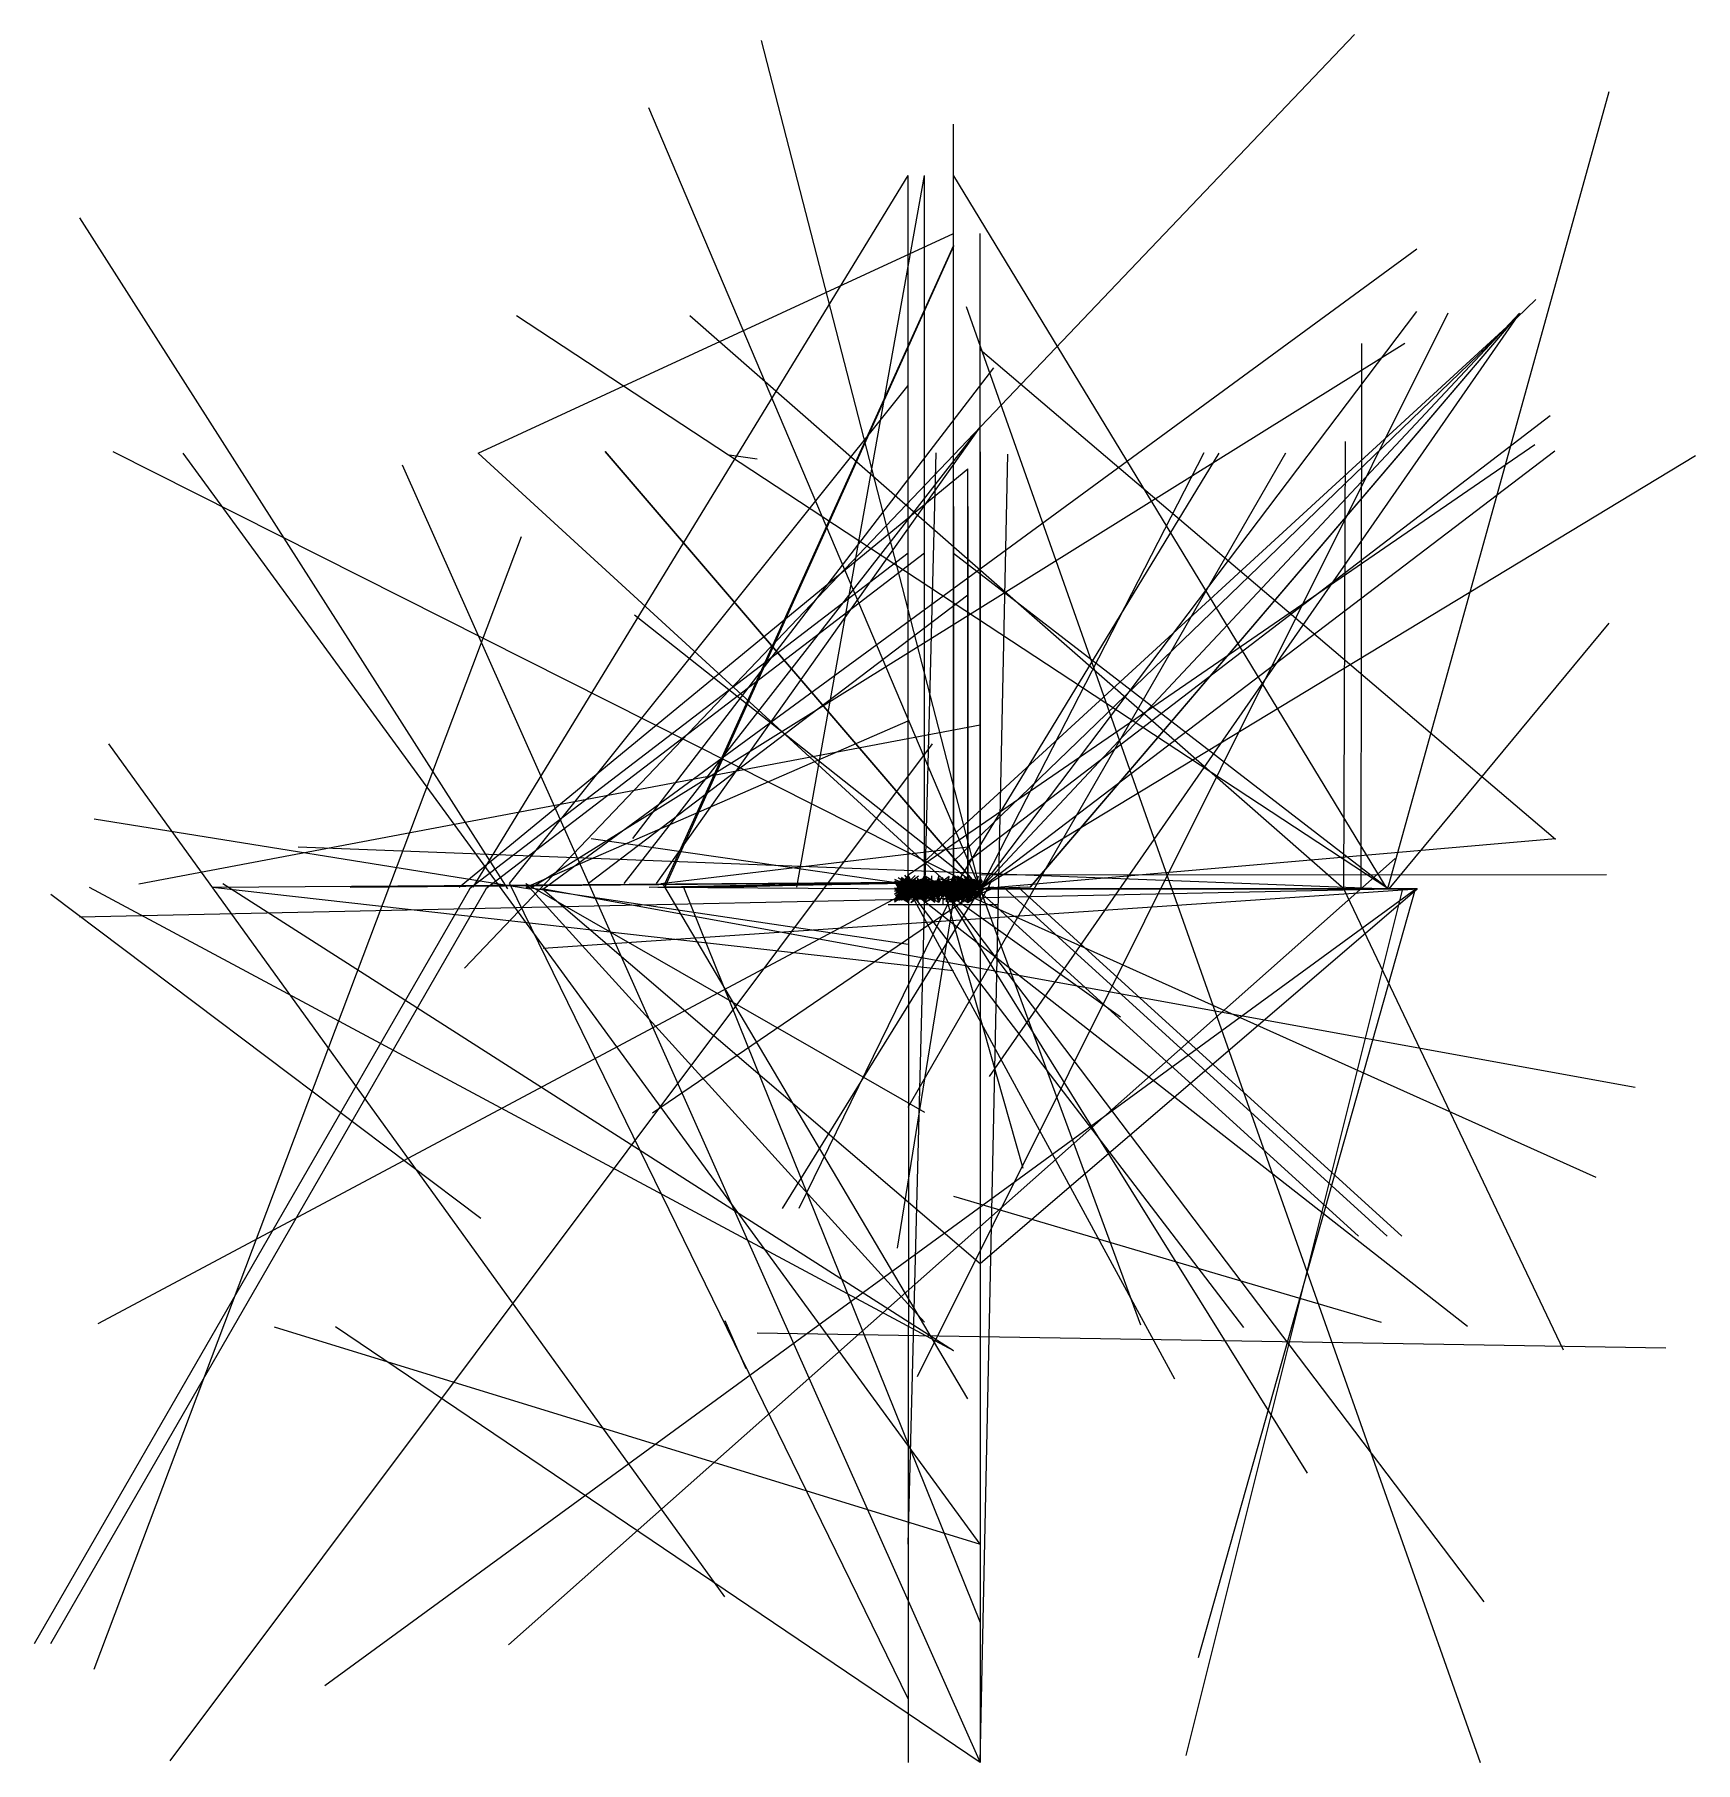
# Model space of a CAD drawing. Header units: metres. Extents: x -200 to 165, y -189 to 191.
import ezdxf

# ---------------------------------------------------------------- set-up
doc = ezdxf.new("R2010")
doc.units = ezdxf.units.M

msp = doc.modelspace()

# ---------------------------------------------------------------- linework, layer by layer
at = {"layer": 'MCD_Layer_0'}
for p, q in [((-105.144094, -13.98774), (90.441844, 191.189995)), ((8.164501, 3.473198), (-39.835499, 189.889214)), ((146.313, 178.57476), (97.674328, 3.473198)), ((8.164501, 3.473198), (-64.585499, 175.082573)), ((2.313, 3.473198), (2.313, 171.473198)), ((-103.210641, 3.842339), (-7.5915, 160.223198)), ((-32.06011, 3.842339), (-4.023, 160.223198)), ((-7.5915, 3.473198), (-7.5915, 160.223198)), ((-4.023, 3.473198), (-4.023, 160.223198)), ((2.313, 160.129448), (97.568859, 3.473198)), ((-189.681141, 150.930229), (-95.65575, 3.473198)), ((-102.136219, 99.221245), (2.313, 147.473198)), ((2.313, 144.848198), (-61.097157, 4.592339)), ((2.313, 144.660698), (-61.097157, 3.842339)), ((8.170361, 3.473198), (8.164501, 147.473198)), ((104.164501, 144.016167), (-87.659718, 3.473198)), ((2.313, 9.473198), (130.27589, 132.965385)), ((-93.687, 129.420464), (98.002453, 3.473198)), ((-55.5915, 129.420464), (88.191703, 3.473198)), ((110.931937, 129.971245), (-5.675485, -103.776802)), ((5.114673, 131.436089), (118.106861, -188.520943)), ((8.164501, 3.473198), (104.164501, 130.363823)), ((8.164501, 3.473198), (126.687939, 129.971245)), ((126.687939, 129.971245), (10.150829, -37.776802)), ((126.687939, 129.971245), (19.14497, 3.854057)), ((126.687939, 129.971245), (19.150829, 3.842339)), ((-4.023, 9.473198), (123.93989, 126.965385)), ((8.164501, 3.473198), (8.164501, 127.984917)), ((101.4915, 123.279839), (-90.783891, 3.473198)), ((8.164501, 121.996635), (134.662548, 14.389214)), ((8.164501, 3.473198), (8.164501, 121.996635)), ((8.164501, 121.996635), (134.662548, 14.377495)), ((91.977, 123.279839), (91.865672, 3.473198)), ((11.164501, 117.959526), (-68.212452, 14.506401)), ((-95.241891, 4.592339), (-7.5915, 114.098198)), ((5.4915, 9.473198), (133.454391, 107.465385)), ((-70.01128, 4.592339), (8.164501, 104.910698)), ((-62.892139, 4.592339), (8.164501, 104.910698)), ((8.164501, 3.473198), (-182.300343, 99.484917)), ((8.164501, -140.526802), (-166.942921, 99.215385)), ((-102.136219, 99.221245), (2.313, 3.473198)), ((-74.171436, 99.537651), (8.164501, 3.473198)), ((8.164501, 3.473198), (-74.171436, 99.537651)), ((-40.816967, 97.879448), (-46.963452, 98.781792)), ((130.109672, 101.014214), (-7.5915, 6.473198)), ((-7.5915, -140.526802), (-1.450875, 99.273979)), ((-7.5915, -44.526802), (75.347953, 99.26812)), ((-7.5915, 3.473198), (-7.5915, 99.145073)), ((60.678234, 99.197807), (2.313, 3.473198)), ((134.498486, 99.660698), (8.164501, 3.473198)), ((8.164501, 99.520073), (8.164501, 3.473198)), ((8.164501, 99.520073), (8.170361, 3.473198)), ((8.164501, 3.473198), (8.164501, 99.520073)), ((57.383251, 99.279839), (8.164501, 3.473198)), ((8.164501, -188.526802), (14.305126, 98.945854)), ((88.4085, 101.775932), (88.0335, 3.473198)), ((-118.808155, 96.666557), (8.164501, -188.526802)), ((-106.252641, 3.842339), (5.4915, 95.723198)), ((5.4915, 3.473198), (5.4915, 95.723198)), ((165.377392, 98.641167), (8.164501, 3.473198)), ((-7.5915, 3.473198), (-7.5915, 87.484917)), ((-4.023, 3.473198), (-4.023, 87.484917)), ((2.313, 3.473198), (2.313, 87.484917)), ((2.313, 87.484917), (2.313, 3.473198)), ((5.4915, 3.473198), (5.4915, 87.484917)), ((5.4915, 87.484917), (5.4915, 3.473198)), ((8.164501, 3.473198), (8.164501, 87.484917)), ((-186.502641, -168.030708), (-92.606156, 80.916557)), ((-7.5915, 77.201714), (-104.013375, 3.473198)), ((-4.023, 77.201714), (-100.398, 3.473198)), ((2.313, 77.201714), (97.984875, 3.473198)), ((5.4915, 67.973198), (-77.863969, 4.592339)), ((8.164501, 3.473198), (-67.772999, 63.584526)), ((146.313, 61.838432), (98.037609, 3.473198)), ((2.324718, 3.473198), (2.313, 51.473198)), ((2.313, 3.473198), (2.313, 51.473198)), ((-176.687061, 4.586479), (8.164501, 39.473198)), ((-91.5915, 3.842339), (-7.5915, 40.410698)), ((-47.915719, -152.163521), (-183.267282, 35.342339)), ((-169.778858, -188.163521), (-2.300343, 35.336479)), ((-186.5085, 18.83062), (-90.772172, 3.473198)), ((-141.687, 12.684135), (98.061047, 3.473198)), ((-77.26228, 14.506401), (-0.674389, 3.473198)), ((-61.949906, 4.592339), (5.4915, 12.660698)), ((134.662548, 14.436089), (8.545361, 3.473198)), ((-95.447953, -162.716255), (99.393844, 10.088432)), ((-187.577625, 3.842339), (2.313, -97.964302)), ((-160.507313, 3.842339), (2.313, 4.973198)), ((-160.507313, 3.842339), (2.313, -14.526802)), ((-158.204578, 4.592339), (2.313, -97.964302)), ((-130.252641, 3.842339), (5.4915, 4.973198)), ((-95.241891, 4.592339), (-7.5915, -174.651802)), ((-91.673391, 4.592339), (-4.023, -45.651802)), ((-91.673391, 4.592339), (-4.023, -91.776802)), ((-91.5915, 3.842339), (-7.5915, -8.714302)), ((-64.521188, 3.842339), (-7.5915, 4.973198)), ((-62.605172, 3.842339), (-7.5915, 3.473198)), ((5.4915, -108.651802), (-61.533891, 4.592339)), ((-58.568063, 3.842339), (-7.5915, 4.973198)), ((-57.021046, 3.842339), (8.164501, 4.973198)), ((-57.021046, 3.842339), (8.164501, -157.776802)), ((-49.339406, 3.842339), (-4.023, 4.973198)), ((-10.5915, 5.585136), (-6.098458, 3.473198)), ((-10.5915, 5.249138), (-6.098184, 3.473198)), ((-7.5915, 0.473198), (-10.51954, 4.967339)), ((-10.471475, 4.966881), (-7.5915, 2.723198)), ((-10.294503, 3.478966), (-7.5915, 6.399956)), ((-10.231606, 4.966057), (-7.5915, 0.473198)), ((-7.5915, 5.723198), (-10.195535, 3.490685)), ((-10.171548, 3.478966), (-7.5915, 5.151909)), ((-7.5915, 1.973198), (-10.135568, 4.962212)), ((-9.991281, 4.962303), (-7.5915, 5.723198)), ((-9.84736, 4.96093), (-7.5915, 2.723198)), ((-9.8415, 5.921135), (-6.101663, 3.473198)), ((-7.5915, 3.473198), (-9.8415, 4.577141)), ((-9.80259, 3.490685), (-7.5915, 3.856987)), ((-9.799569, 4.969994), (-7.5915, 0.473198)), ((-7.5915, 3.473198), (-9.751504, 4.971733)), ((-7.5915, 4.223198), (-9.751504, 4.969902)), ((-9.670571, 3.478966), (-7.5915, 6.209526)), ((-9.655557, 4.97155), (-7.5915, 3.473198)), ((-9.607491, 4.968163), (-7.5915, 4.973198)), ((-9.559518, 4.969902), (-7.5915, 4.973198)), ((-7.5915, 6.44976), (-9.550546, 3.490685)), ((-7.5915, 4.973198), (-9.367532, 4.970268)), ((-9.259591, 3.478966), (-7.5915, 6.016167)), ((-9.238534, 3.490685), (-7.5915, 4.434135)), ((-9.223519, 4.969627), (-7.5915, 3.473198)), ((-7.5915, 0.473198), (-9.223519, 4.966698)), ((-9.196511, 3.478966), (-7.5915, 5.535698)), ((-7.5915, 4.000542), (-9.118508, 3.490685)), ((-5.3415, 6.20916), (-9.10148, 3.473198)), ((-7.5915, 4.625206), (-9.09736, 3.473198)), ((-7.5915, 6.305199), (-9.097268, 3.473198)), ((-9.097268, 3.473198), (-9.0915, 5.777122)), ((-9.096902, 3.473198), (-6.0915, 5.009178)), ((-9.09681, 3.473198), (-6.0915, 6.353172)), ((-9.096444, 3.473198), (-6.0915, 5.009178)), ((-9.0915, 4.769127), (-9.095437, 3.473198)), ((-6.097177, 3.473198), (-9.0915, 5.921135)), ((-9.0915, 5.921135), (-6.096536, 3.473198)), ((-9.0915, 5.873161), (-6.096078, 3.473198)), ((-9.0915, 5.777122), (-6.098825, 3.473198)), ((-9.0915, 5.777122), (-6.101754, 3.473198)), ((-7.5915, 3.473198), (-9.0915, 4.913139)), ((-6.097177, 3.473198), (-9.0915, 4.577141)), ((-9.079507, 1.967522), (-7.5915, 4.973198)), ((-9.057076, 3.490685), (-7.5915, 4.047417)), ((-7.5915, 4.973198), (-9.031533, 4.966331)), ((-9.009011, 3.478966), (-7.5915, 6.399956)), ((-7.5915, 4.100151), (-8.97001, 3.478966)), ((-7.5915, 5.922417), (-8.961038, 3.490685)), ((-7.5915, 6.019096), (-8.812539, 3.478966)), ((-8.711282, 3.478966), (-7.5915, 5.295464)), ((-7.5915, 6.016167), (-8.531289, 3.490685)), ((-8.499795, 3.478966), (-7.5915, 5.729057)), ((-7.5915, 5.682182), (-8.488534, 3.478966)), ((-7.5915, 5.201714), (-8.481027, 3.478966)), ((-8.420327, 3.478966), (-7.5915, 6.209526)), ((-8.359536, 4.970177), (-7.5915, 4.973198)), ((-6.096902, 3.473198), (-8.3415, 6.44912)), ((-7.5915, 4.48101), (-8.282266, 3.478966)), ((-8.263589, 4.966331), (-7.5915, 4.973198)), ((-7.5915, 3.953667), (-8.255258, 3.478966)), ((-7.5915, 4.337456), (-8.223763, 3.478966)), ((-7.5915, 4.973198), (-8.215524, 4.964409)), ((-8.16755, 1.969444), (-7.5915, 4.973198)), ((-8.16755, 4.96981), (-7.5915, 3.473198)), ((-8.119576, 4.970818), (-7.5915, 3.473198)), ((-8.103829, 3.478966), (-7.5915, 4.182182)), ((-8.031045, 3.478966), (-7.5915, 5.688042)), ((-8.02958, 3.478966), (-7.5915, 5.922417)), ((-7.961282, 3.478966), (-7.5915, 6.098198)), ((-7.941049, 3.478966), (-7.5915, 5.676323)), ((-7.927499, 4.963127), (-7.5915, 5.723198)), ((-7.5915, 3.473198), (-7.927499, 4.963127)), ((-7.879525, 4.97036), (-7.5915, 3.473198)), ((-7.5915, 2.723198), (-7.783578, 4.969444)), ((-7.5915, 1.973198), (-7.783578, 4.966148)), ((-7.783395, 4.963219), (-7.5915, 1.973198)), ((-7.687539, 4.971092), (-7.5915, 3.473198)), ((-7.639565, 4.967705), (-7.5915, 3.473198)), ((-7.5915, 3.473198), (-7.5915, 6.473198)), ((-7.5915, 6.473198), (-7.263375, 3.473198)), ((-7.5915, 6.401146), (-6.098916, 3.473198)), ((-7.5915, 3.473198), (-7.5915, 6.162651)), ((-6.094247, 3.473198), (-7.5915, 5.9692)), ((-7.5915, 3.473198), (-7.5915, 5.922417)), ((-7.5915, 5.723198), (-7.543527, 4.971642)), ((-7.5915, 5.723198), (-5.527535, 4.97036)), ((-7.5915, 3.473198), (-7.5915, 5.541557)), ((-7.5915, 3.473198), (-7.5915, 5.538628)), ((-7.5915, 5.489189), (-6.093514, 3.473198)), ((-7.5915, 5.249229), (-6.099648, 3.473198)), ((-7.5915, 3.473198), (-7.5915, 5.248589)), ((-7.5915, 5.160973), (-7.5915, 3.473198)), ((-7.5915, 3.473198), (-7.5915, 5.160973)), ((-7.5915, 4.973198), (-6.05552, 4.967339)), ((-7.591317, 3.473198), (-7.5915, 4.973198)), ((-5.671548, 1.969902), (-7.5915, 4.973198)), ((-7.5915, 3.473198), (-5.431497, 4.971825)), ((-7.5915, 3.473198), (-5.575509, 4.971733)), ((-7.5915, 4.971733), (-7.5915, 0.473198)), ((-7.5915, 4.971733), (-7.5915, 3.473198)), ((-7.447579, 4.970726), (-7.5915, 3.473198)), ((-5.09559, 4.970268), (-7.5915, 3.473198)), ((-7.5915, 1.973198), (-5.287576, 4.970268)), ((-7.351541, 4.970177), (-7.5915, 0.473198)), ((-7.5915, 4.223198), (-6.87153, 4.969627)), ((-7.5915, 2.723198), (-6.103585, 4.969627)), ((-7.543527, 4.967613), (-7.5915, 0.473198)), ((-6.535531, 4.967522), (-7.5915, 3.473198)), ((-6.05552, 4.967339), (-7.5915, 0.473198)), ((-6.05552, 4.967339), (-7.5915, 3.473198)), ((-5.383523, 4.965324), (-7.5915, 1.973198)), ((-6.679543, 4.9645), (-7.5915, 1.973198)), ((-7.5915, 4.817192), (-6.092965, 3.473198)), ((-7.5915, 4.785881), (-7.5915, 3.473198)), ((-7.5915, 3.473198), (-7.5915, 4.785881)), ((-7.5915, 4.410698), (-4.813516, 3.478966)), ((-7.5915, 3.473198), (-7.5915, 4.38726)), ((-7.5915, 3.473198), (-7.5915, 4.211479)), ((-7.5915, 3.473198), (-5.3415, 4.193169)), ((-6.096536, 3.473198), (-7.5915, 3.953209)), ((-4.5915, 3.801323), (-7.5915, 3.473198)), ((-5.529043, 3.473198), (-7.023, 4.922752)), ((-7.023, 4.375542), (-2.525014, 3.473198)), ((-6.88384, 4.971642), (-4.023, 2.723198)), ((-4.023, 3.473198), (-6.855001, 4.971001)), ((-6.855001, 4.971001), (-4.023, 3.473198)), ((-6.8415, 4.817192), (-6.095895, 3.473198)), ((-6.8415, 4.337181), (-6.093514, 3.473198)), ((-6.739828, 4.971825), (-4.023, 1.973198)), ((-4.023, 5.723198), (-6.672628, 4.969078)), ((-4.023, 4.885307), (-6.583822, 3.490685)), ((-4.023, 5.767143), (-6.492635, 3.490685)), ((-4.023, 5.767143), (-6.492635, 3.478966)), ((-4.023, 1.223198), (-6.355855, 4.969353)), ((-4.023, 3.473198), (-6.317403, 4.970085)), ((-4.023, 3.473198), (-6.273, 5.585136)), ((-6.273, 5.585136), (-2.527395, 3.473198)), ((-6.273, 5.585136), (-5.527395, 3.473198)), ((-6.240682, 4.963493), (-4.023, 4.973198)), ((-4.023, 0.473198), (-6.154256, 4.970726)), ((-4.023, 3.473198), (-6.106191, 4.971184)), ((-6.0915, 5.009178), (-6.09736, 3.473198)), ((-6.0915, 5.537163), (-6.097268, 3.473198)), ((-6.09667, 4.966515), (-4.023, 1.973198)), ((-6.0915, 4.817192), (-6.096261, 3.473198)), ((-6.095803, 3.473198), (-5.3415, 5.39315)), ((-6.0915, 5.345177), (-6.09324, 3.473198)), ((-5.991018, 4.962578), (-4.023, 1.223198)), ((-5.914205, 4.971825), (-4.023, 4.223198)), ((-5.789419, 4.96505), (-4.023, 2.723198)), ((-4.023, 4.923393), (-5.699422, 3.490685)), ((-4.023, 4.076714), (-5.656209, 3.478966)), ((-4.005514, 3.473198), (-5.605031, 5.770531)), ((-5.562002, 3.478966), (-4.023, 5.978081)), ((-4.023, 4.85601), (-5.559621, 3.478966)), ((-5.531423, 3.473198), (-2.523, 4.529167)), ((-5.529043, 3.473198), (-4.773, 4.490715)), ((-5.528768, 3.473198), (-5.523, 5.508324)), ((-5.528677, 3.473198), (-3.273, 5.613976)), ((-5.528219, 3.473198), (-4.023, 4.020409)), ((-5.528036, 3.473198), (-4.023, 5.35479)), ((-5.527395, 3.473198), (-2.523, 5.748375)), ((-4.773, 5.441124), (-5.52712, 3.473198)), ((-5.523, 5.047539), (-2.527395, 3.473198)), ((-2.524465, 3.473198), (-5.523, 4.298729)), ((-2.531698, 3.473198), (-5.523, 4.298729)), ((-5.523, 4.231529), (-2.52474, 3.473198)), ((-5.501485, 4.971733), (-4.023, 3.473198)), ((-4.023, 3.962456), (-5.496908, 3.490685)), ((-4.023, 3.962456), (-5.496908, 3.478966)), ((-4.023, 4.826714), (-5.472921, 3.490685)), ((-4.023, 4.826714), (-5.472921, 3.478966)), ((-5.337331, 3.478966), (-4.023, 6.364799)), ((-4.023, 5.723198), (-5.261434, 4.969902)), ((-5.221242, 3.478966), (-4.023, 3.903862)), ((-5.220968, 3.490685), (-4.023, 3.903862)), ((-5.141866, 3.478966), (-4.023, 4.10601)), ((-4.023, 0.473198), (-5.127035, 4.970634)), ((-5.118337, 3.490685), (-4.023, 5.582573)), ((-5.102132, 3.478966), (-4.023, 6.291557)), ((-5.102132, 3.490685), (-4.023, 6.276909)), ((-5.075765, 3.490685), (-4.023, 5.318901)), ((-5.058187, 3.490685), (-4.023, 5.582573)), ((-5.058187, 3.478966), (-4.023, 5.582573)), ((-5.042257, 3.478966), (-4.023, 5.509331)), ((-4.023, 2.723198), (-5.021474, 4.969078)), ((-4.916189, 3.478966), (-4.023, 4.844292)), ((-4.907125, 3.478966), (-4.023, 4.434135)), ((-4.890005, 3.490685), (-4.023, 4.522026)), ((-4.890005, 3.478966), (-4.023, 4.176323)), ((-4.884328, 3.478966), (-4.023, 5.884331)), ((-4.86849, 3.478966), (-4.023, 5.89312)), ((-4.855123, 3.490685), (-4.023, 5.354057)), ((-4.848165, 3.478966), (-4.023, 5.582573)), ((-4.848073, 3.490685), (-4.023, 5.582573)), ((-4.80541, 3.490685), (-4.023, 5.096245)), ((-4.80541, 3.478966), (-4.023, 3.883354)), ((-4.788198, 3.478966), (-4.023, 5.582573)), ((-4.788015, 3.490685), (-4.023, 5.582573)), ((-4.023, 3.473198), (-4.773, 5.441124)), ((-4.773, 5.441124), (-2.52712, 3.473198)), ((-2.524465, 3.473198), (-4.773, 4.154716)), ((-2.530233, 3.473198), (-4.773, 4.154716)), ((-4.762289, 4.968437), (-4.023, 3.473198)), ((-4.672475, 3.478966), (-4.023, 4.442924)), ((-4.023, 0.473198), (-4.656637, 4.969627)), ((-4.652151, 3.478966), (-4.023, 5.884331)), ((-4.597768, 3.478966), (-4.023, 3.892143)), ((-4.589437, 4.971184), (-4.023, 2.723198)), ((-4.561971, 3.478966), (-4.023, 4.413628)), ((-4.523336, 3.478966), (-4.023, 4.10601)), ((-4.023, 3.473198), (-4.503011, 4.96743)), ((-4.483877, 4.967979), (-4.023, 4.973198)), ((-4.023, 3.807182), (-4.440755, 3.478966)), ((-4.023, 5.51519), (-4.366231, 3.478966)), ((-4.023, 3.974174), (-4.361745, 3.478966)), ((-4.023, 5.32476), (-4.358541, 3.478966)), ((-4.023, 1.973198), (-4.272665, 4.968895)), ((-4.147878, 4.97155), (-4.023, 3.473198)), ((-4.023, 4.973198), (-4.109426, 4.969902)), ((-4.023, 3.473198), (-4.023, 6.473198)), ((-4.023, 6.429985), (-2.524831, 3.473198)), ((-4.023, 3.473198), (-4.023, 6.235893)), ((-2.529684, 3.473198), (-4.023, 6.1036)), ((-4.023, 5.825188), (-2.525838, 3.473198)), ((-4.023, 5.723198), (-3.975027, 1.96981)), ((-1.335012, 4.966606), (-4.023, 5.723198)), ((-4.023, 5.723198), (-3.975027, 4.96981)), ((-4.023, 5.723198), (-3.514242, 1.969078)), ((-4.023, 3.473198), (-4.023, 5.576714)), ((-4.023, 3.473198), (-3.273, 5.489189)), ((-4.023, 3.473198), (-4.023, 5.297203)), ((-4.023, 5.160973), (-4.023, 3.473198)), ((-4.023, 3.473198), (-4.023, 5.160973)), ((-4.023, 4.973198), (-2.352621, 4.969719)), ((-2.736684, 4.952141), (-4.023, 4.973198)), ((-3.024618, 4.971825), (-4.023, 4.973198)), ((-3.341482, 1.96743), (-4.023, 4.973198)), ((-4.023, 4.973198), (-1.152639, 4.970909)), ((-4.023, 4.973198), (-2.41982, 1.968895)), ((-4.023, 4.973198), (-3.907827, 4.964775)), ((-1.882223, 4.971825), (-4.023, 3.473198)), ((-3.283895, 4.971825), (-4.023, 2.723198)), ((-1.075826, 4.971642), (-4.023, 1.223198)), ((-2.573446, 4.971458), (-4.023, 2.723198)), ((-4.023, 0.473198), (-3.994253, 4.971092)), ((-4.023, 3.473198), (-3.072591, 4.970726)), ((-4.023, 3.473198), (-2.275808, 4.970634)), ((-4.023, 3.473198), (-1.67101, 4.97036)), ((-4.023, 1.223198), (-1.901449, 4.970177)), ((-4.023, 4.223198), (-1.066213, 4.969902)), ((-4.023, 1.973198), (-2.515859, 4.96981)), ((-4.023, 2.723198), (-3.552694, 4.969078)), ((-4.023, 1.973198), (-2.448659, 4.968803)), ((-4.023, 2.723198), (-3.005483, 4.967888)), ((-3.197469, 4.967522), (-4.023, 4.223198)), ((-4.023, 0.473198), (-1.431051, 4.967522)), ((-3.341482, 4.96743), (-4.023, 2.723198)), ((-1.392599, 4.967155), (-4.023, 3.473198)), ((-2.007009, 4.967155), (-4.023, 0.473198)), ((-4.023, 4.223198), (-2.007009, 4.967155)), ((-3.658254, 4.966789), (-4.023, 2.723198)), ((-2.122274, 4.966789), (-4.023, 1.223198)), ((-1.757436, 4.964775), (-4.023, 3.473198)), ((-2.803884, 4.963036), (-4.023, 2.723198)), ((-3.888601, 4.958733), (-4.023, 3.473198)), ((-4.022726, 3.473198), (-4.023, 4.223198)), ((-4.023, 4.020409), (-2.52474, 3.473198)), ((-1.023, 3.801323), (-4.023, 3.473198)), ((0.610187, 3.473198), (-3.885327, 6.20916)), ((-3.333355, 3.490685), (-0.885327, 4.738823)), ((-2.527395, 3.473198), (-3.273, 4.749992)), ((-3.273, 4.749992), (-2.529317, 3.473198)), ((-2.52712, 3.473198), (-3.273, 4.471581)), ((-3.273, 4.471581), (-2.529592, 3.473198)), ((-2.524557, 3.473198), (-3.273, 4.001183)), ((-2.529317, 3.473198), (-3.273, 4.001183)), ((-2.52474, 3.473198), (-3.273, 4.001183)), ((-0.885327, 4.973198), (-3.189343, 4.971642)), ((-3.084332, 3.478966), (-0.885327, 5.345268)), ((-0.885327, 1.973198), (-2.949383, 4.97155)), ((-2.949383, 4.97155), (-0.885327, 3.473198)), ((-2.949383, 4.97155), (-0.885327, 1.223198)), ((-2.892346, 3.490685), (-0.885327, 5.345268)), ((-2.757397, 4.971733), (-0.885327, 0.473198)), ((-2.757397, 4.971733), (-0.885327, 3.473198)), ((-0.885327, 1.223198), (-2.613384, 4.969444)), ((-2.528768, 3.473198), (-2.523, 5.738762)), ((-2.52831, 3.473198), (-1.773, 3.92437)), ((-2.528036, 3.473198), (-2.523, 4.999565)), ((-1.773, 4.461967), (-2.528036, 3.473198)), ((-2.523, 5.076378), (-2.527303, 3.473198)), ((-2.523, 6.343559), (-2.525289, 3.473198)), ((-2.523, 5.748375), (-2.524557, 3.473198)), ((-2.395214, 3.473198), (1.364673, 6.20916)), ((0.614673, 5.345177), (-2.390728, 3.473198)), ((-2.388439, 3.473198), (-0.885327, 5.633202)), ((-2.17384, 3.490685), (-0.885327, 5.585503)), ((-0.885327, 6.057182), (-2.125866, 3.478966)), ((-1.846081, 3.490685), (-0.885327, 4.097221)), ((-1.635327, 5.297112), (0.611194, 3.473198)), ((0.610187, 3.473198), (-1.635327, 5.105125)), ((-1.635327, 4.769127), (0.612934, 3.473198)), ((-0.885327, 3.473198), (-1.50935, 4.962944)), ((-1.274609, 3.478966), (-0.885327, 4.773979)), ((-1.260327, 3.478966), (-0.885327, 6.353081)), ((-1.260327, 3.478966), (-0.885327, 4.340385)), ((-0.885327, 4.240776), (-1.244213, 3.478966)), ((-0.885327, 4.434135), (-1.228466, 3.478966)), ((-0.885327, 1.973198), (-1.221417, 4.968254)), ((-0.885327, 4.973198), (-1.173351, 4.971458)), ((-0.885327, 0.473198), (-0.981365, 4.971458)), ((-0.885327, 3.473198), (-0.885327, 5.920952)), ((-0.885327, 5.723198), (-0.837353, 1.969444)), ((-0.885327, 5.723198), (1.850635, 4.963219)), ((-0.885143, 3.473198), (-0.885327, 5.723198)), ((0.608906, 3.473198), (-0.885327, 5.633202)), ((0.611561, 3.473198), (-0.885327, 5.633202)), ((-0.885327, 3.473198), (-0.885327, 5.160973)), ((-0.885327, 4.973198), (-0.357342, 4.96743)), ((1.274677, 4.971825), (-0.885327, 0.473198)), ((-0.885327, 4.971733), (-0.885327, 1.973198)), ((-0.885327, 3.473198), (-0.885327, 4.971733)), ((-0.885327, 2.723198), (0.746601, 4.97155)), ((-0.885327, 1.223198), (0.218616, 4.971458)), ((-0.885327, 1.973198), (1.562611, 4.971458)), ((-0.213329, 4.970085), (-0.885327, 1.973198)), ((0.890613, 4.96981), (-0.885327, 1.973198)), ((-0.885327, 2.723198), (-0.405407, 4.969719)), ((-0.885327, 1.223198), (-0.741406, 4.969261)), ((-0.885327, 2.723198), (2.090595, 4.968987)), ((1.898609, 4.967888), (-0.885327, 3.473198)), ((1.898609, 4.967888), (-0.885327, 1.973198)), ((-0.885327, 4.785881), (-0.885327, 3.473198)), ((-0.885327, 3.473198), (-0.885327, 4.785881)), ((-0.885327, 3.473198), (-0.885327, 4.738823)), ((-0.885327, 4.529076), (0.606068, 3.473198)), ((-0.885143, 3.473198), (-0.885327, 4.223198)), ((-0.885327, 3.473198), (-0.135327, 4.145195)), ((-0.885327, 3.473198), (0.614673, 4.001183)), ((-0.885327, 3.473198), (-0.885327, 3.953209)), ((2.313, 3.473198), (-0.687, 3.809196)), ((-0.687, 3.809196), (3.806866, 3.473198)), ((-0.663013, 4.967796), (2.313, 0.473198)), ((-0.663013, 4.967796), (2.313, 3.473198)), ((-0.663013, 4.967796), (2.313, 1.973198)), ((-0.663013, 4.966331), (2.313, 0.473198)), ((-0.663013, 4.966331), (2.313, 3.473198)), ((2.313, 4.223198), (-0.663013, 4.964867)), ((-0.423054, 4.967705), (2.313, 4.223198)), ((-0.327015, 4.970818), (2.313, 0.473198)), ((-0.327015, 4.970818), (2.313, 3.473198)), ((-0.135327, 6.017174), (0.611286, 3.473198)), ((0.613026, 3.473198), (-0.135327, 4.145195)), ((0.6133, 3.473198), (-0.135327, 4.145195)), ((-0.135029, 4.967888), (2.313, 2.723198)), ((-0.039082, 4.968437), (2.313, 2.723198)), ((2.313, 5.723198), (0.056957, 4.971184)), ((3.808239, 3.473198), (0.063, 5.585136)), ((0.063, 4.241142), (3.80714, 3.473198)), ((0.808331, 3.473198), (0.063, 4.241142)), ((0.152905, 4.968071), (2.313, 4.223198)), ((0.248943, 4.97155), (2.313, 4.973198)), ((0.248943, 4.97155), (2.313, 3.473198)), ((2.313, 1.973198), (0.248943, 4.97155)), ((2.313, 1.973198), (0.440929, 4.970451)), ((0.491924, 3.478966), (2.313, 5.251518)), ((0.491924, 3.478966), (2.313, 4.240776)), ((0.491924, 3.478966), (2.313, 3.856987)), ((0.603046, 3.473198), (1.364673, 6.20916)), ((1.364673, 5.057152), (0.61092, 3.473198)), ((0.613026, 3.473198), (0.614673, 5.249138)), ((0.613117, 3.473198), (0.614673, 3.905144)), ((0.613209, 3.473198), (1.364673, 6.017174)), ((2.313, 4.223198), (0.680981, 4.969261)), ((0.707989, 3.490685), (2.313, 4.240776)), ((0.737926, 3.490685), (2.313, 5.251518)), ((3.813, 5.345177), (0.808697, 3.473198)), ((2.313, 5.633202), (0.80888, 3.473198)), ((0.809155, 3.473198), (4.563, 5.537163)), ((2.313, 3.473198), (0.813, 5.441124)), ((3.808697, 3.473198), (0.813, 5.441124)), ((3.807598, 3.473198), (0.813, 4.913139)), ((0.813, 4.769127), (3.807232, 3.473198)), ((2.313, 3.473198), (0.813, 4.769127)), ((0.815929, 3.478966), (2.313, 5.682182)), ((2.313, 5.061089), (0.919476, 3.478966)), ((0.92094, 1.965874), (2.313, 4.223198)), ((2.313, 5.872612), (0.962963, 3.478966)), ((2.313, 4.38726), (1.004986, 3.478966)), ((2.313, 5.635307), (1.060467, 3.478966)), ((1.064953, 4.96743), (2.313, 1.973198)), ((2.313, 6.402885), (1.123455, 3.490685)), ((2.313, 6.303276), (1.162457, 3.490685)), ((2.313, 4.144096), (1.196239, 3.478966)), ((2.313, 5.201714), (1.329723, 3.490685)), ((1.563, 4.769127), (3.810528, 3.473198)), ((2.313, 3.903862), (1.574993, 3.478966)), ((2.313, 5.632378), (1.716717, 3.478966)), ((2.313, 6.209526), (1.763958, 3.478966)), ((2.313, 4.973198), (1.832989, 4.968163)), ((1.87492, 3.478966), (2.313, 5.248589)), ((1.953747, 3.478966), (2.313, 4.434135)), ((2.313, 3.856987), (1.969494, 3.478966)), ((2.120922, 4.971275), (2.313, 1.973198)), ((2.120922, 4.971275), (2.313, 3.473198)), ((2.313, 0.473198), (2.216961, 4.966698)), ((2.313, 3.473198), (2.313, 6.473198)), ((2.313, 6.473198), (2.313, 3.473198)), ((2.313, 5.723198), (3.224957, 4.968895)), ((2.313, 5.723198), (4.376965, 4.97036)), ((2.313, 3.473198), (2.313, 5.682182)), ((2.313, 3.473198), (2.313, 5.679253)), ((2.313, 5.297203), (3.805859, 3.473198)), ((3.810802, 3.473198), (2.313, 5.297203)), ((2.313, 3.473198), (2.313, 5.248589)), ((2.313, 5.160973), (2.313, 3.473198)), ((2.313183, 3.473198), (2.313, 4.973198)), ((2.313, 4.973198), (4.184978, 1.968895)), ((2.313, 4.973198), (2.313, 3.473198)), ((2.313, 3.473198), (2.313, 4.971733)), ((4.856976, 4.970909), (2.313, 0.473198)), ((4.856976, 4.970909), (2.313, 3.473198)), ((2.313, 2.723198), (3.608929, 4.970726)), ((2.313, 2.723198), (4.136913, 4.970451)), ((2.313, 4.223198), (4.328991, 4.970085)), ((2.313, 1.223198), (2.552959, 4.969078)), ((2.313, 4.223198), (2.648998, 4.968895)), ((4.424938, 4.968803), (2.313, 4.223198)), ((3.320904, 4.968712), (2.313, 0.473198)), ((4.280926, 4.968346), (2.313, 1.223198)), ((2.313, 1.973198), (3.608929, 4.96743)), ((3.080944, 4.967339), (2.313, 3.473198)), ((2.313, 0.473198), (2.648998, 4.967064)), ((2.648998, 4.967064), (2.313, 4.223198)), ((2.313, 3.473198), (4.137005, 4.966057)), ((4.137005, 4.966057), (2.313, 4.223198)), ((2.313, 3.473198), (2.313, 4.961205)), ((3.811352, 3.473198), (2.313, 4.961205)), ((2.313, 3.473198), (2.313, 4.785881)), ((2.313, 4.785881), (2.313, 3.473198)), ((3.808147, 3.473198), (2.313, 4.625206)), ((2.313, 3.473198), (2.313, 4.434135)), ((2.600933, 1.966057), (2.313, 4.223198)), ((4.184978, 1.968895), (2.313, 4.223198)), ((2.552959, 1.969078), (2.313, 4.223198)), ((2.313, 3.473198), (2.313, 4.193901)), ((2.313, 3.473198), (3.063, 3.809196)), ((5.313, 3.801323), (2.313, 3.473198)), ((6.985366, 3.473198), (2.4915, 6.20916)), ((6.98619, 3.473198), (2.4915, 6.065147)), ((2.4915, 5.901268), (3.985366, 3.473198)), ((6.987105, 3.473198), (2.4915, 4.865166)), ((2.4915, 4.577141), (6.983901, 3.473198)), ((6.989669, 3.473198), (2.4915, 3.991203)), ((2.611434, 4.971825), (5.4915, 3.473198)), ((5.4915, 3.473198), (2.659499, 4.962029)), ((5.4915, 5.723198), (2.707473, 4.971825)), ((5.4915, 4.973198), (2.707473, 4.96743)), ((5.4915, 1.223198), (2.755446, 4.96917)), ((5.4915, 4.973198), (2.765426, 4.967888)), ((2.829879, 3.490685), (5.4915, 5.389214)), ((2.841506, 1.968071), (5.4915, 4.973198)), ((5.4915, 4.223198), (2.851485, 4.968987)), ((2.926742, 3.478966), (5.4915, 4.290581)), ((5.4915, 1.973198), (2.947433, 4.962212)), ((5.4915, 3.473198), (3.07524, 4.963219)), ((6.982894, 3.473198), (3.2415, 6.214104)), ((5.4915, 2.723198), (3.283431, 4.971458)), ((3.368758, 3.490685), (5.4915, 3.807182)), ((5.4915, 4.047417), (3.382491, 3.478966)), ((3.44081, 3.490685), (5.4915, 4.290581)), ((3.523482, 4.971733), (5.4915, 1.973198)), ((5.4915, 5.04937), (3.624648, 3.490685)), ((3.708602, 3.490685), (5.4915, 5.298393)), ((5.4915, 4.973198), (3.715468, 4.968071)), ((3.756667, 3.490685), (5.4915, 4.003471)), ((3.80769, 3.473198), (3.813, 5.345177)), ((3.808147, 3.473198), (4.563, 4.385155)), ((3.808697, 3.473198), (4.563, 5.537163)), ((4.563, 5.537163), (3.810162, 3.473198)), ((3.813, 5.345177), (3.81126, 3.473198)), ((3.811352, 3.473198), (3.813, 3.809196)), ((3.831374, 4.966057), (5.4915, 2.723198)), ((3.841445, 3.478966), (5.4915, 5.723198)), ((3.847487, 3.478966), (5.4915, 5.822807)), ((5.4915, 6.209526), (3.906631, 3.490685)), ((3.907454, 4.970634), (5.4915, 3.473198)), ((3.914321, 3.478966), (5.4915, 6.162651)), ((3.917434, 4.96862), (5.4915, 2.723198)), ((3.917434, 4.96862), (5.4915, 1.973198)), ((5.4915, 4.340385), (3.926314, 3.478966)), ((3.950301, 3.478966), (5.4915, 6.209526)), ((5.4915, 5.828667), (3.973464, 3.478966)), ((3.979415, 3.473198), (5.4915, 5.211143)), ((5.4915, 6.098198), (3.981063, 3.473198)), ((5.4915, 6.073479), (3.983169, 3.473198)), ((3.9915, 4.461235), (3.98445, 3.473198)), ((3.986281, 3.473198), (3.9915, 5.249138)), ((3.98738, 3.473198), (3.9915, 5.249138)), ((3.9915, 5.921135), (6.990127, 3.473198)), ((6.989486, 3.473198), (3.9915, 5.643089)), ((6.986373, 3.473198), (3.9915, 5.105125)), ((6.98976, 3.473198), (3.9915, 4.476158)), ((5.4915, 3.473198), (3.9915, 4.375175)), ((4.01805, 3.490685), (5.4915, 4.76812)), ((5.4915, 0.473198), (4.02336, 4.967155)), ((4.024001, 3.490685), (5.4915, 4.814995)), ((5.4915, 4.973198), (4.195479, 4.966423)), ((5.4915, 6.016167), (4.315047, 3.490685)), ((5.4915, 6.44976), (4.327041, 3.490685)), ((5.4915, 4.223198), (4.339492, 4.971275)), ((5.4915, 4.094292), (4.345077, 3.490685)), ((5.4915, 4.601128), (4.399276, 3.490685)), ((5.4915, 4.454643), (4.413192, 3.478966)), ((5.4915, 5.058159), (4.472976, 3.478966)), ((5.4915, 4.973198), (4.531478, 4.971825)), ((5.4915, 0.473198), (4.579452, 4.971733)), ((4.579452, 4.971733), (5.4915, 3.473198)), ((5.4915, 2.723198), (4.627425, 4.971458)), ((4.723464, 4.971275), (5.4915, 3.473198)), ((4.723464, 4.970177), (5.4915, 3.473198)), ((6.985366, 3.473198), (4.7415, 6.113121)), ((5.4915, 3.473198), (4.7415, 4.332146)), ((5.4915, 5.723198), (4.809524, 1.968346)), ((5.4915, 5.588432), (4.820968, 3.478966)), ((5.4915, 5.972221), (4.852462, 3.478966)), ((5.4915, 5.251518), (4.863723, 3.478966)), ((5.4915, 4.911674), (4.906478, 3.478966)), ((5.4915, 6.259331), (4.922957, 3.478966)), ((5.4915, 4.627495), (4.929732, 3.478966)), ((5.4915, 5.395073), (4.992721, 3.478966)), ((5.10295, 3.478966), (5.4915, 5.641167)), ((5.111922, 3.478966), (5.4915, 6.402885)), ((5.4915, 0.473198), (5.223342, 4.965965)), ((5.4915, 4.973198), (5.347487, 4.967155)), ((5.443435, 4.969902), (5.4915, 4.973198)), ((5.4915, 1.223198), (5.443435, 4.971733)), ((5.448379, 4.968895), (5.4915, 3.473198)), ((5.4915, 3.473198), (5.4915, 6.473198)), ((5.4915, 6.473198), (5.4915, 3.473198)), ((8.323501, 4.969627), (5.4915, 5.723198)), ((8.093429, 4.968437), (5.4915, 5.723198)), ((5.4915, 5.723198), (7.641524, 1.967796)), ((5.4915, 5.723198), (6.883468, 4.968712)), ((5.4915, 5.723198), (6.355483, 4.97155)), ((5.4915, 5.633202), (6.990127, 3.473198)), ((5.4915, 3.473198), (6.9915, 5.547142)), ((5.4915, 3.473198), (5.4915, 5.207573)), ((5.4915, 5.160973), (5.4915, 3.473198)), ((5.4915, 3.473198), (5.4915, 5.160973)), ((5.4915, 4.973198), (5.625533, 1.967979)), ((5.491683, 3.473198), (5.4915, 4.973198)), ((8.131423, 4.971092), (5.4915, 4.973198)), ((6.019485, 4.971092), (5.4915, 4.973198)), ((5.4915, 4.973198), (7.565444, 4.967613)), ((5.4915, 4.973198), (6.29753, 1.96743)), ((5.4915, 4.973198), (5.4915, 3.473198)), ((5.4915, 3.473198), (6.307509, 4.971825)), ((5.4915, 1.973198), (6.595443, 4.971825)), ((5.4915, 3.473198), (8.467513, 4.97155)), ((5.4915, 1.973198), (7.939437, 4.971458)), ((8.467422, 4.971184), (5.4915, 0.473198)), ((7.84349, 4.970543), (5.4915, 3.473198)), ((6.259444, 4.969536), (5.4915, 3.473198)), ((5.971419, 4.969353), (5.4915, 3.473198)), ((7.848433, 4.968803), (5.4915, 1.973198)), ((5.4915, 4.223198), (7.464461, 4.968803)), ((5.4915, 4.223198), (5.683486, 4.968437)), ((5.4915, 1.973198), (7.037368, 4.968254)), ((7.661391, 4.968163), (5.4915, 4.223198)), ((7.661391, 4.968163), (5.4915, 0.473198)), ((5.4915, 1.973198), (8.045363, 4.96743)), ((7.767409, 4.966698), (5.4915, 1.223198)), ((5.587447, 4.964958), (5.4915, 0.473198)), ((5.587447, 4.964958), (5.4915, 3.473198)), ((5.4915, 3.473198), (5.867324, 4.964867)), ((5.4915, 3.473198), (5.506881, 4.962852)), ((5.4915, 4.933098), (6.985457, 3.473198)), ((5.4915, 3.473198), (5.4915, 4.789085)), ((6.989577, 3.473198), (5.4915, 4.789085)), ((5.4915, 4.785881), (5.4915, 3.473198)), ((5.4915, 3.473198), (6.9915, 4.731133)), ((5.4915, 3.473198), (5.4915, 4.48101)), ((5.4915, 4.223198), (8.265548, 1.967705)), ((7.775558, 1.966972), (5.4915, 4.223198)), ((5.4915, 4.223198), (5.769546, 1.968071)), ((5.4915, 3.473198), (5.4915, 3.906792)), ((5.4915, 3.473198), (5.4915, 3.848198)), ((5.4915, 3.473198), (5.4915, 3.801323)), ((8.4915, 3.801323), (5.4915, 3.473198)), ((5.68193, 6.395195), (5.508986, 3.473198)), ((6.989486, 3.473198), (6.2415, 5.868217)), ((6.342236, 4.184837), (8.182079, 3.473198)), ((6.9915, 4.529167), (6.985824, 3.473198)), ((7.7415, 6.20916), (6.985915, 3.473198)), ((6.987746, 3.473198), (6.9915, 5.388206)), ((6.988387, 3.473198), (6.9915, 5.565269)), ((91.303172, -72.903755), (7.010203, 3.82476)), ((7.053417, 3.490685), (8.164501, 5.597221)), ((145.865673, 6.514214), (8.164501, 6.473198)), ((8.164501, 3.473198), (8.164501, 6.473198)), ((8.164501, 6.473198), (8.492626, 3.473198)), ((8.164501, 5.723198), (8.628582, 1.97686)), ((8.164501, 5.723198), (8.628582, 4.97686)), ((8.164501, 3.473198), (8.933544, 4.970177)), ((8.164501, 3.473198), (9.193096, 4.968895)), ((8.164501, 0.473198), (10.620953, 4.960197)), ((18.664501, 3.854057), (8.164501, 3.479057)), ((19.168407, 3.854057), (8.164501, 3.479057)), ((11.164501, 3.801323), (8.164501, 3.473198)), ((10.109997, 3.972343), (10.316082, 3.661339)), ((100.829391, -72.903755), (16.524703, 3.83062)), ((-199.5915, -162.417427), (-103.937203, 3.473198)), ((-196.023, -162.417427), (-100.368703, 3.473198)), ((-196.017141, 2.307182), (-101.558156, -68.931099)), ((-189.687, -2.673286), (98.201672, 3.473198)), ((-6.47236, 3.473198), (-185.7165, -92.145943)), ((-135.835499, -171.634224), (103.906689, 3.473198)), ((152.164501, -40.173286), (-88.146046, 3.473198)), ((-87.952686, 3.473198), (8.164501, -78.86274)), ((-87.835499, -9.587349), (104.287548, 3.473198)), ((8.533642, 3.473198), (-63.835499, -45.839302)), ((8.164501, 3.473198), (-35.335499, -66.774849)), ((2.68214, 3.473198), (-31.6245, -66.804146)), ((-10.5915, 3.569145), (-6.09974, 3.473198)), ((-9.098275, 3.473198), (-10.5915, 3.569145)), ((-7.5915, 3.473198), (-10.5915, 0.881157)), ((-6.09736, 3.473198), (-10.5915, 0.881157)), ((-10.5915, 0.593224), (-6.097817, 3.473198)), ((-6.093148, 3.473198), (-10.5915, 2.897148)), ((-10.5915, 0.737144), (-6.097726, 3.473198)), ((-7.5915, 3.473198), (-10.5915, 3.377159)), ((-6.09443, 3.473198), (-10.5915, 1.025169)), ((-9.097543, 3.473198), (-10.5915, 2.225151)), ((-6.094338, 3.473198), (-10.5915, 2.945122)), ((-10.5915, 0.881157), (-9.096902, 3.473198)), ((-10.558541, 3.478966), (-7.5915, 0.64019)), ((-7.585732, 3.473198), (-10.471383, 2.95565)), ((-10.424508, 2.4674), (-7.585732, 3.473198)), ((-10.390542, 3.478966), (-7.5915, 3.496635)), ((-10.377633, 2.447899), (-7.585732, 3.473198)), ((-10.374703, 1.979149), (-7.585732, 3.473198)), ((-7.574014, 3.473198), (-10.374703, 1.979149)), ((-10.286813, 1.940147), (-7.574014, 3.473198)), ((-10.234078, 1.733147), (-7.585732, 3.473198)), ((-10.207528, 3.478966), (-7.5915, 0.64019)), ((-7.5915, 0.473198), (-10.183541, 1.967796)), ((-10.159554, 3.490685), (-7.5915, 2.51519)), ((-10.135568, 3.490685), (-7.5915, 2.321831)), ((2.68214, 3.473198), (-10.062, -75.540474)), ((-9.946969, 1.616142), (-7.574014, 3.473198)), ((-9.8415, 1.073143), (-6.09324, 3.473198)), ((-9.094796, 3.473198), (-9.8415, 1.409142)), ((-9.095254, 3.473198), (-9.8415, 1.409142)), ((-6.096902, 3.473198), (-9.8415, 2.897148)), ((-9.8415, 1.409142), (-6.093148, 3.473198)), ((-9.820535, 3.478966), (-7.5915, 3.496635)), ((-7.5915, 2.934135), (-9.814584, 3.478966)), ((-7.5915, 1.973198), (-9.799569, 1.969627)), ((-9.75361, 1.913139), (-7.585732, 3.473198)), ((-7.5915, 3.473198), (-9.751504, 1.969902)), ((-7.585732, 3.473198), (-9.712594, 1.706139)), ((-9.700509, 3.478966), (-7.5915, 2.465385)), ((-7.5915, 3.473198), (-9.607491, 1.9645)), ((-7.5915, 3.473198), (-9.607125, 0.917137)), ((-9.607125, 2.042137), (-7.585732, 3.473198)), ((-9.607125, 2.229637), (-7.574014, 3.473198)), ((-7.574014, 3.473198), (-9.416696, 3.089134)), ((-7.5915, 2.219292), (-9.334573, 3.478966)), ((-9.331552, 3.478966), (-7.5915, 3.496635)), ((-7.585732, 3.473198), (-9.320016, 2.768883)), ((-9.276071, 2.561882), (-7.585732, 3.473198)), ((-9.274514, 3.490685), (-7.5915, 3.473198)), ((-9.270211, 2.374382), (-7.585732, 3.473198)), ((-9.238534, 3.478966), (-7.5915, 3.763237)), ((-7.5915, 3.473198), (-9.223519, 1.966698)), ((-9.099191, 3.473198), (-7.5915, 0.641197)), ((-9.097177, 3.473198), (-6.8415, 1.50518)), ((-9.096902, 3.473198), (-9.0915, 3.761131)), ((-9.096444, 3.473198), (-6.0915, 1.50518)), ((-9.096444, 3.473198), (-6.8415, 1.50518)), ((-9.0915, 1.265129), (-9.095071, 3.473198)), ((-9.095071, 3.473198), (-6.8415, 1.50518)), ((-6.096353, 3.473198), (-9.0915, 3.761131)), ((-9.0915, 1.313103), (-6.096627, 3.473198)), ((-9.0915, 0.929131), (-6.094064, 3.473198)), ((-7.5915, 0.689995), (-9.085549, 3.478966)), ((-9.085549, 3.478966), (-7.5915, 2.898979)), ((-9.079782, 2.765129), (-7.585732, 3.473198)), ((-9.057076, 3.490685), (-7.5915, 0.83062)), ((-7.5915, 0.54937), (-9.027047, 3.490685)), ((-7.5915, 3.232964), (-8.994088, 3.490685)), ((-7.5915, 0.473198), (-8.98356, 1.965874)), ((-7.5915, 0.877495), (-8.976052, 3.490685)), ((-8.961038, 3.490685), (-7.5915, 2.70562)), ((-8.961038, 3.490685), (-7.5915, 1.984917)), ((-7.5915, 1.744682), (-8.952065, 3.478966)), ((-7.585732, 3.473198), (-8.939157, 1.769127)), ((-7.585732, 3.473198), (-8.927438, 1.394127)), ((-8.871041, 3.478966), (-7.5915, 2.655815)), ((-8.839547, 2.573875), (-7.574014, 3.473198)), ((-7.5915, 1.457573), (-8.835061, 3.490685)), ((-8.805032, 3.478966), (-7.5915, 1.888237)), ((-8.745797, 1.691124), (-7.585732, 3.473198)), ((-8.742867, 2.534874), (-7.585732, 3.473198)), ((-7.585732, 3.473198), (-8.695992, 1.859123)), ((-7.5915, 3.329643), (-8.65809, 3.478966)), ((-8.597299, 3.478966), (-7.5915, 3.666557)), ((-8.594277, 3.490685), (-7.5915, 0.689995)), ((-8.576333, 3.490685), (-7.5915, 3.423393)), ((-8.552438, 2.644371), (-7.574014, 3.473198)), ((-8.552438, 3.113121), (-7.585732, 3.473198)), ((-8.531289, 3.490685), (-7.5915, 0.83062)), ((-8.529824, 3.478966), (-7.5915, 1.023979)), ((-8.503549, 1.967155), (-7.5915, 1.223198)), ((-7.5915, 0.593315), (-8.484048, 3.478966)), ((-7.5915, 1.744682), (-8.483315, 3.490685)), ((-7.5915, 3.713432), (-8.439004, 3.478966)), ((-7.5915, 2.321831), (-8.436074, 3.478966)), ((-8.427835, 3.490685), (-7.5915, 3.473198)), ((-7.5915, 3.666557), (-8.419503, 3.478966)), ((-7.5915, 2.225151), (-8.397073, 3.478966)), ((-7.574014, 3.473198), (-8.359078, 3.035118)), ((-8.3415, 1.793114), (-6.093881, 3.473198)), ((-7.5915, 3.663628), (-8.325753, 3.478966)), ((-8.310006, 3.478966), (-7.5915, 3.496635)), ((-8.299569, 3.478966), (-7.5915, 3.496635)), ((-8.274026, 3.478966), (-7.5915, 3.379448)), ((-7.585732, 3.473198), (-8.24775, 0.746117)), ((-8.234292, 3.478966), (-7.5915, 0.613823)), ((-8.16755, 1.969444), (-7.5915, 3.473198)), ((-7.5915, 0.473198), (-8.16755, 1.969444)), ((-8.165719, 1.832115), (-7.574014, 3.473198)), ((-7.585732, 3.473198), (-8.165719, 2.488365)), ((-8.074899, 1.793114), (-7.585732, 3.473198)), ((-7.5915, 3.473198), (-8.071969, 2.636864)), ((-7.585732, 3.473198), (-8.071969, 2.636864)), ((-7.5915, 3.089409), (-7.998086, 3.478966)), ((-7.989755, 3.478966), (-7.5915, 3.496635)), ((-7.975289, 3.066612), (-7.585732, 3.473198)), ((-7.574014, 3.473198), (-7.975289, 3.066612)), ((-7.5915, 3.473198), (-7.9665, 3.478966)), ((-7.5915, 3.663628), (-7.950753, 3.478966)), ((-7.93464, 3.478966), (-7.5915, 3.496635)), ((-7.927499, 1.968254), (-7.5915, 1.223198)), ((-7.879525, 1.969627), (-7.5915, 3.473198)), ((-7.585732, 3.473198), (-7.87861, 2.090111)), ((-7.585732, 3.473198), (-7.825875, 1.13311)), ((-7.574014, 3.473198), (-7.68818, 3.043358)), ((-7.5915, 0.473198), (-7.687539, 1.96743)), ((-7.5915, 3.473198), (-7.679391, 2.199608)), ((-7.641305, 1.805107), (-7.585732, 3.473198)), ((-7.5915, 3.54351), (-7.5915, 3.473198)), ((-7.5915, 3.473198), (-7.5915, 3.54351)), ((-7.5915, 3.54351), (-7.584908, 3.473198)), ((-7.5915, 3.473198), (-7.5915, 3.520073)), ((-7.5915, 3.520073), (-7.586373, 3.473198)), ((-7.5915, 3.520073), (-7.5915, 3.473198)), ((-7.5915, 3.473198), (-7.5915, 3.496635)), ((-7.5915, 3.496635), (-7.5915, 3.473198)), ((-7.5915, 3.484917), (-7.5915, 3.473198)), ((-7.521188, 3.47979), (-7.5915, 3.473198)), ((-7.5915, 3.473198), (-7.521188, 3.47979)), ((-7.5915, 3.479057), (-7.5915, 3.473198)), ((-7.5915, 3.473198), (-7.544625, 3.478325)), ((-7.544625, 3.478325), (-7.5915, 3.473198)), ((-7.5915, 3.473473), (-7.5915, 3.473198)), ((-7.5915, 3.473198), (-7.5915, 3.473473)), ((-7.5915, 3.473198), (-7.5915, 3.473381)), ((-7.5915, 3.473381), (-7.5915, 3.473198)), ((-6.094979, 3.473198), (-7.5915, 3.473289)), ((-7.5915, 3.473289), (-7.5915, 3.473198)), ((-6.095712, 3.473198), (-7.5915, 3.473289)), ((-6.093148, 3.473198), (-7.5915, 3.473289)), ((-6.094796, 3.473198), (-7.5915, 3.473289)), ((-6.096353, 3.473198), (-7.5915, 3.473289)), ((-6.092965, 3.473198), (-7.5915, 3.473289)), ((-6.09443, 3.473198), (-7.5915, 3.473289)), ((-6.094247, 3.473198), (-7.5915, 3.473289)), ((-7.5915, 3.473198), (-7.5915, 2.992729)), ((-7.5915, 3.473198), (-7.591317, 3.473198)), ((-7.5915, 3.473198), (-6.439492, 1.966606)), ((-7.5915, 3.473198), (-7.591409, 3.473198)), ((-6.278817, 3.473198), (-7.5915, 3.473198)), ((-7.544625, 3.473198), (-7.5915, 3.473198)), ((-7.568063, 3.473198), (-7.5915, 3.473198)), ((-7.586373, 3.473198), (-7.5915, 3.473198)), ((-7.591409, 3.473198), (-7.5915, 3.473198)), ((-7.5915, 3.473198), (-5.903726, 3.473198)), ((-7.5915, 3.473198), (-7.521188, 3.473198)), ((-5.903726, 3.473198), (-7.5915, 3.473198)), ((-7.521188, 3.473198), (-7.5915, 3.473198)), ((-6.095803, 3.473198), (-7.5915, 3.137199)), ((-7.584908, 3.473198), (-7.5915, 3.473198)), ((-7.591226, 3.473198), (-7.5915, 0.473198)), ((-7.5915, 3.473198), (-7.5915, 1.313194)), ((-7.591317, 3.473198), (-7.5915, 0.473198)), ((-7.5915, 3.473198), (-6.278817, 3.473198)), ((-7.5915, 3.473198), (-7.544625, 3.473198)), ((-7.574014, 3.473198), (-7.5915, 3.473198)), ((-7.5915, 3.473198), (-7.568063, 3.473198)), ((-7.5915, 3.473198), (-7.5915, 2.465385)), ((-7.5915, 3.473198), (-4.7595, 1.96743)), ((-7.5915, 3.473198), (-7.5915, 3.137199)), ((-6.09736, 3.473198), (-7.5915, 3.137199)), ((-7.5915, 3.473198), (-6.349313, 1.466179)), ((-7.585732, 3.473198), (-7.5915, 1.973198)), ((-7.5915, 0.641197), (-6.09974, 3.473198)), ((-7.591226, 3.473198), (-7.5915, 3.473198)), ((-7.5915, 3.473198), (-6.853219, 1.868187)), ((-7.5915, 3.473198), (-7.591226, 3.473198)), ((-7.5915, 3.473198), (-5.048532, 2.533409)), ((-7.574014, 3.473198), (-7.5915, 3.098198)), ((-6.09443, 3.473198), (-7.5915, 3.137199)), ((-7.591317, 3.473198), (-7.5915, 3.473198)), ((-7.5915, 3.473198), (-6.677438, 1.977684)), ((-7.5915, 2.753227), (-6.099374, 3.473198)), ((-7.5915, 3.473198), (-7.5915, 2.13726)), ((-7.5915, 3.473198), (-6.87153, 1.966331)), ((-7.5915, 3.473198), (-7.5915, 1.025169)), ((-7.5915, 3.473198), (88.080375, 3.473198)), ((-7.5915, 3.473198), (-7.5915, 3.473198)), ((-7.5915, 3.473198), (-7.579782, 3.473198)), ((-7.5915, 3.473198), (-7.585641, 3.473198)), ((-7.263375, 3.473198), (-7.5915, 3.473198)), ((-7.579782, 3.473198), (-7.5915, -188.526802)), ((115.285453, -92.73774), (-7.5915, 3.473198)), ((66.137015, -92.948677), (-7.5915, 3.473198)), ((-7.585641, 3.473198), (-7.5915, 3.473198)), ((-7.5915, 3.473198), (76.420218, 3.473198)), ((-7.5915, 3.473198), (-4.5915, 3.473198)), ((-7.5915, 3.473198), (50.9085, -104.239693)), ((-6.47236, 3.473198), (-7.5915, 3.473198)), ((-6.439492, 1.967339), (-7.5915, 1.223198)), ((-7.585732, 3.473198), (-7.254586, 2.024193)), ((-7.585732, 3.473198), (-6.923532, 1.700188)), ((-7.585732, 3.473198), (-5.769235, 1.60717)), ((-7.585732, 3.473198), (-7.568063, 3.473198)), ((-7.157907, 1.985191), (-7.585732, 3.473198)), ((-7.585732, 3.473198), (-7.538766, 2.328697)), ((-7.585732, 3.473198), (-6.777047, 2.860435)), ((-7.585732, 3.473198), (-5.183297, 2.310661)), ((-7.585732, 3.473198), (-7.49775, 2.965446)), ((-6.630563, 3.130058), (-7.585732, 3.473198)), ((-7.585732, 3.473198), (-6.009469, 1.892174)), ((-7.257516, 1.649193), (-7.585732, 3.473198)), ((-6.967477, 2.375938), (-7.585732, 3.473198)), ((-7.585732, 3.473198), (-4.617867, 2.732903)), ((-7.585732, 3.473198), (-5.054391, 2.064659)), ((-7.585732, 3.473198), (-5.865914, 2.771172)), ((-7.585732, 3.473198), (-5.335641, 2.181664)), ((-7.585732, 3.473198), (-7.160836, 2.828941)), ((-7.401071, 3.113945), (-7.585732, 3.473198)), ((-7.585732, 3.473198), (-5.81611, 2.470421)), ((-7.017282, 1.364189), (-7.585732, 3.473198)), ((-7.585732, 3.473198), (-5.904, 1.478172)), ((-7.585732, 3.473198), (-6.771188, 1.454185)), ((-6.677438, 1.790184), (-7.574014, 3.473198)), ((-5.142282, 2.103661), (-7.574014, 3.473198)), ((-4.904977, 2.193657), (-7.574014, 3.473198)), ((-4.948922, 2.025658), (-7.574014, 3.473198)), ((-7.574014, 3.473198), (-7.160836, 3.016441)), ((-7.22236, 3.473198), (-6.0915, 3.473198)), ((-2.528677, 3.473198), (-7.023, 3.607597)), ((-7.023, 3.501945), (-2.525106, 3.473198)), ((-7.023, 3.24276), (-2.526754, 3.473198)), ((-7.023, 2.839561), (-2.526571, 3.473198)), ((-7.023, 0.477959), (-2.528219, 3.473198)), ((-4.023, 3.473198), (-7.023, 0.477959)), ((-7.011281, 2.961052), (-4.017232, 3.473198)), ((-4.023, 3.602104), (-6.927602, 3.490685)), ((-6.905813, 2.01815), (-4.017232, 3.473198)), ((-4.023, 3.473198), (-6.867727, 1.77755)), ((-4.017232, 3.473198), (-6.856008, 2.18615)), ((-4.017232, 3.473198), (-6.856008, 1.99865)), ((-6.8415, 2.177177), (-6.093881, 3.473198)), ((-4.023, 3.660698), (-6.726003, 3.478966)), ((-4.023, 3.587456), (-6.619802, 3.478966)), ((-6.472219, 2.030144), (-4.017232, 3.473198)), ((-6.434133, 1.789543), (-4.017232, 3.473198)), ((-4.005514, 3.473198), (-6.434133, 1.789543)), ((-6.393117, 2.580193), (-4.005514, 3.473198)), ((-6.325735, 2.159142), (-4.005514, 3.473198)), ((-4.023, 3.473198), (-6.317403, 1.970085)), ((-4.023, 1.973198), (-6.298269, 1.968803)), ((-2.524648, 3.473198), (-6.273, 1.399529)), ((-2.528219, 3.473198), (-6.273, 2.023552)), ((-2.528768, 3.473198), (-6.273, 2.148338)), ((-2.528768, 3.473198), (-6.273, 1.399529)), ((-6.273, 2.023552), (-2.52831, 3.473198)), ((-6.273, 1.140343), (-2.526845, 3.473198)), ((-6.240682, 1.963493), (-4.023, 1.973198)), ((-4.023, 2.963432), (-6.178884, 3.478966)), ((-4.023, 1.463432), (-6.170461, 3.478966)), ((-6.098092, 3.473198), (-6.0915, 3.281212)), ((-6.0915, 3.185173), (-6.096902, 3.473198)), ((-6.09667, 1.966515), (-4.023, 3.473198)), ((-6.0915, 2.849174), (-6.096627, 3.473198)), ((-6.0915, 1.601219), (-6.096444, 3.473198)), ((-6.096078, 3.473198), (-6.0915, 3.185173)), ((-5.3415, 0.545158), (-6.094064, 3.473198)), ((-6.092965, 3.473198), (-6.0915, 3.185173)), ((-4.023, 1.275932), (-6.092458, 3.478966)), ((-4.023, 1.917534), (-6.091268, 3.490685)), ((-4.005514, 3.473198), (-6.032766, 1.325737)), ((-4.017232, 3.473198), (-5.974172, 3.074211)), ((-4.023, 0.628471), (-5.718648, 3.490685)), ((-4.023, 0.628471), (-5.718648, 3.478966)), ((-4.023, 1.601128), (-5.700063, 3.478966)), ((-4.023, 0.859917), (-5.662252, 3.478966)), ((-5.599172, 2.27523), (-4.005514, 3.473198)), ((-5.58782, 1.963127), (-4.023, 2.723198)), ((-4.023, 3.569878), (-5.562002, 3.478966)), ((-5.529684, 3.473198), (-5.523, 3.34832)), ((-5.528768, 3.473198), (-4.773, 1.994713)), ((-1.773, 0.554771), (-5.528219, 3.473198)), ((-5.528219, 3.473198), (-1.773, 0.554771)), ((-5.527853, 3.473198), (-3.273, 2.513176)), ((-5.527761, 3.473198), (-1.773, 0.545158)), ((-4.023, 1.860405), (-5.527486, 3.473198)), ((-5.523, 3.223534), (-5.527303, 3.473198)), ((-5.52712, 3.473198), (-4.023, 2.052391)), ((-1.773, 2.570763), (-5.526937, 3.473198)), ((-4.773, 3.28112), (-5.526754, 3.473198)), ((-4.773, 2.877922), (-5.526571, 3.473198)), ((-1.773, 3.521172), (-5.526388, 3.473198)), ((-5.523, 3.223534), (-2.527303, 3.473198)), ((-5.523, 1.197929), (-2.527395, 3.473198)), ((-2.52831, 3.473198), (-5.523, 3.089134)), ((-2.527486, 3.473198), (-5.523, 2.810722)), ((-5.482259, 1.96505), (-4.023, 2.723198)), ((-5.378438, 3.478966), (-4.023, 3.496635)), ((-4.023, 2.723198), (-5.223073, 1.969902)), ((-5.174367, 2.534874), (-4.005514, 3.473198)), ((-5.159444, 3.478966), (-4.023, 3.569878)), ((-5.133535, 3.490685), (-4.023, 3.338432)), ((-5.075857, 3.478966), (-4.023, 0.777885)), ((-5.064687, 3.478966), (-4.023, 2.242729)), ((-5.042257, 3.478966), (-4.023, 3.022026)), ((-5.024953, 2.978722), (-4.017232, 3.473198)), ((-4.023, 2.723198), (-5.021474, 1.969078)), ((-4.017232, 3.473198), (-5.013235, 3.059196)), ((-4.993093, 3.478966), (-4.023, 1.724174)), ((-4.925344, 3.03347), (-4.017232, 3.473198)), ((-4.916006, 3.490685), (-4.023, 3.177299)), ((-4.855215, 3.478966), (-4.023, 0.754448)), ((-4.843679, 3.478966), (-4.023, 2.274956)), ((-2.527853, 3.473198), (-4.773, 1.457115)), ((-4.773, 2.73391), (-2.527761, 3.473198)), ((-4.740407, 3.478966), (-4.023, 3.496635)), ((-4.017232, 3.473198), (-4.693899, 2.246117)), ((-4.023, 1.973198), (-4.685476, 1.968437)), ((-4.017232, 3.473198), (-4.644094, 2.835991)), ((-4.640707, 3.478966), (-4.023, 0.605034)), ((-4.023, 2.723198), (-4.618276, 1.969627)), ((-4.532766, 1.317314), (-4.005514, 3.473198)), ((-4.017232, 3.473198), (-4.49468, 3.115776)), ((-4.017232, 3.473198), (-4.474172, 2.362663)), ((-4.023, 2.570854), (-4.462728, 3.478966)), ((-4.023, 2.41851), (-4.437826, 3.478966)), ((-4.023, 1.522026), (-4.421987, 3.478966)), ((-4.023, 1.95562), (-4.409994, 3.478966)), ((-4.023, 3.109917), (-4.409261, 3.478966)), ((-4.023, 3.001518), (-4.380422, 3.478966)), ((-4.023, 0.704643), (-4.371725, 3.478966)), ((-4.023, 1.059135), (-4.370718, 3.478966)), ((-4.318899, 2.431511), (-4.017232, 3.473198)), ((-4.023, 1.973198), (-4.272665, 1.968895)), ((-4.222219, 2.580009), (-4.017232, 3.473198)), ((-4.21343, 2.426109), (-4.005514, 3.473198)), ((-4.017232, 3.473198), (-4.21343, 2.426109)), ((-4.21343, 2.426109), (-4.017232, 3.473198)), ((-4.005514, 3.473198), (-4.11968, 1.262108)), ((-4.023, 3.473198), (-4.023, 3.763237)), ((-4.023, 3.473198), (-4.023, 3.54351)), ((-4.023, 3.54351), (-4.016408, 3.473198)), ((-4.023, 3.54351), (-4.023, 3.473198)), ((-4.023, 3.496635), (-4.023, 3.473198)), ((-4.023, 3.484917), (-4.023, 3.473198)), ((-4.023, 3.473198), (-3.952688, 3.47979)), ((-3.952688, 3.47979), (-4.023, 3.473198)), ((-4.023, 3.479057), (-4.023, 3.473198)), ((-4.023, 1.891167), (-1.725667, 3.478966)), ((-4.023, 2.787651), (-3.408681, 3.478966)), ((-4.023, 3.473198), (-4.023, 3.473473)), ((-4.023, 3.473473), (-4.023, 3.473198)), ((-2.524374, 3.473198), (-4.023, 3.473289)), ((-4.023, 3.473289), (-4.023, 3.473198)), ((-2.537466, 3.473198), (-4.023, 3.473289)), ((-2.524465, 3.473198), (-4.023, 3.473289)), ((-2.531423, 3.473198), (-4.023, 3.473289)), ((-2.524648, 3.473198), (-4.023, 3.473289)), ((-2.529043, 3.473198), (-4.023, 3.473289)), ((-2.527029, 3.473198), (-4.023, 3.473289)), ((-4.023, 3.473198), (-4.022726, 3.473198)), ((-4.023, 3.473198), (-1.862997, 1.970177)), ((-4.023, 3.473198), (-4.022909, 3.473198)), ((-2.335226, 3.473198), (-4.023, 3.473198)), ((-3.952688, 3.473198), (-4.023, 3.473198)), ((-3.999563, 3.473198), (-4.023, 3.473198)), ((-4.016408, 3.473198), (-4.023, 3.473198)), ((-4.022726, 3.473198), (-4.023, 3.473198)), ((-4.022909, 3.473198), (-4.023, 3.473198)), ((-4.023, 3.473198), (-2.335226, 3.473198)), ((-4.023, 3.473198), (-3.952688, 3.473198)), ((-4.023, 3.473198), (-2.669485, 2.023277)), ((-4.023, 2.052391), (-2.524557, 3.473198)), ((-4.023, 1.390007), (-2.525014, 3.473198)), ((-4.022726, 3.473198), (-4.023, 1.973198)), ((-4.023, 1.255608), (-2.52831, 3.473198)), ((-4.023, 3.473198), (-4.023, 1.103081)), ((-4.023, 3.473198), (-3.533742, 1.99929)), ((-4.023, 3.473198), (-4.023, 3.273979)), ((-4.023, 3.473198), (-1.773, 0.554771)), ((-4.023, 3.473198), (-4.023, 0.473198)), ((-4.023, 1.860405), (-2.527486, 3.473198)), ((-4.023, 3.473198), (-4.023, 1.897026)), ((-2.524648, 3.473198), (-4.023, 3.473198)), ((-4.023, 3.473198), (-1.260305, 2.274956)), ((-4.023, 3.473198), (-4.023, 3.473198)), ((-3.600667, 1.961845), (-4.023, 1.973198)), ((-4.023, 0.473198), (-1.027853, 1.969902)), ((-3.197469, 1.967522), (-4.023, 0.473198)), ((-1.181478, 1.966606), (-4.023, 0.473198)), ((-3.319875, 2.972862), (-4.017232, 3.473198)), ((-1.87261, 3.030815), (-4.017232, 3.473198)), ((-1.749563, 3.092613), (-4.017232, 3.473198)), ((-4.017232, 3.473198), (-1.981008, 3.129967)), ((-4.017232, 3.473198), (-3.785696, 3.117882)), ((-4.017232, 3.473198), (-1.749563, 3.092613)), ((-4.017232, 3.473198), (-3.999563, 3.473198)), ((-3.732961, 2.606194), (-4.017232, 3.473198)), ((-2.974172, 2.354332), (-4.017232, 3.473198)), ((-3.003469, 2.534782), (-4.017232, 3.473198)), ((-1.726125, 2.128563), (-4.017232, 3.473198)), ((-2.651906, 2.934227), (-4.017232, 3.473198)), ((-3.0855, 3.015984), (-4.017232, 3.473198)), ((-3.571828, 3.083641), (-4.017232, 3.473198)), ((-4.017232, 3.473198), (-2.3355, 3.105522)), ((-4.017232, 3.473198), (-3.352102, 2.356438)), ((-4.017232, 3.473198), (-3.571828, 3.083641)), ((-1.037649, 2.485252), (-4.017232, 3.473198)), ((-2.889211, 2.187981), (-4.017232, 3.473198)), ((-3.352102, 2.356438), (-4.017232, 3.473198)), ((-1.160696, 1.860954), (-4.017232, 3.473198)), ((-1.204641, 2.89843), (-4.017232, 3.473198)), ((-1.937063, 3.029991), (-4.017232, 3.473198)), ((-4.017232, 3.473198), (-2.514211, 1.998375)), ((-4.017232, 3.473198), (-2.792531, 2.148979)), ((-4.017232, 3.473198), (-1.937063, 3.029991)), ((-1.919485, 2.394066), (-4.017232, 3.473198)), ((-1.219289, 2.503105), (-4.017232, 3.473198)), ((-2.898, 2.341881), (-4.017232, 3.473198)), ((-1.603078, 2.377861), (-4.017232, 3.473198)), ((-2.792531, 2.148979), (-4.017232, 3.473198)), ((-3.117727, 2.131584), (-4.017232, 3.473198)), ((-4.017232, 3.473198), (-1.131399, 2.149254)), ((-3.015188, 2.923058), (-4.017232, 3.473198)), ((-4.017232, 3.473198), (-3.015188, 2.923058)), ((-4.017232, 3.473198), (-1.603078, 2.377861)), ((-4.017232, 3.473198), (-1.913625, 2.755791)), ((-1.518117, 2.11776), (-4.017232, 3.473198)), ((-3.732961, 2.606194), (-4.005514, 3.473198)), ((-1.037649, 2.485252), (-4.005514, 3.473198)), ((-3.352102, 2.356438), (-4.005514, 3.473198)), ((-4.005514, 3.473198), (-3.267141, 1.627586)), ((-4.005514, 3.473198), (-1.160696, 1.860954)), ((-1.919485, 2.394066), (-4.005514, 3.473198)), ((-2.898, 2.341881), (-4.005514, 3.473198)), ((-1.131399, 2.149254), (-4.005514, 3.473198)), ((-4.005514, 3.473198), (-2.640188, 1.936577)), ((-4.005514, 3.473198), (-1.172414, 2.014854)), ((-4.005514, 3.473198), (-3.117727, 2.131584)), ((-3.926321, 1.934196), (-4.005514, 3.473198)), ((-3.885327, 1.169182), (-2.391277, 3.473198)), ((-3.715405, 1.99865), (-0.879559, 3.473198)), ((-0.885327, 0.473198), (-3.669354, 1.968163)), ((-0.879559, 3.473198), (-3.624584, 2.615898)), ((-0.885327, 1.973198), (-3.62138, 1.969536)), ((-3.441387, 3.478966), (-0.885327, 2.415581)), ((-0.879559, 3.473198), (-3.38435, 2.518394)), ((-3.333355, 3.490685), (-0.885327, 3.763237)), ((-3.333355, 3.490685), (-0.885327, 3.496635)), ((-3.331616, 2.498894), (-0.86784, 3.473198)), ((-3.19978, 2.346642), (-0.879559, 3.473198)), ((-3.189343, 1.967247), (-0.885327, 1.973198)), ((-3.138256, 2.608391), (-0.86784, 3.473198)), ((-0.879559, 3.473198), (-3.091381, 3.05764)), ((-3.091381, 3.05764), (-0.879559, 3.473198)), ((-2.851147, 2.678886), (-0.86784, 3.473198)), ((-0.885327, 3.473198), (-2.701733, 1.964134)), ((-0.879559, 3.473198), (-2.701733, 1.964134)), ((-0.885327, 2.664604), (-2.616406, 3.490685)), ((-2.529592, 3.473198), (-1.773, 1.361168)), ((-1.773, 0.82357), (-2.52712, 3.473198)), ((-1.773, 0.545158), (-2.527029, 3.473198)), ((-1.773, 2.570763), (-2.526937, 3.473198)), ((-1.773, 3.521172), (-2.526388, 3.473198)), ((-2.523, 3.050774), (-2.526388, 3.473198)), ((-2.52474, 3.473198), (-2.523, 3.588371)), ((-2.524557, 3.473198), (-1.773, 1.361168)), ((-2.470287, 0.929131), (-0.879559, 3.473198)), ((-1.635327, 0.785118), (-2.39494, 3.473198)), ((-0.885327, 2.129204), (-2.390911, 3.473198)), ((-2.388806, 3.473198), (-0.885327, 3.473198)), ((-2.388714, 3.473198), (-0.885327, 3.473198)), ((-2.388439, 3.473198), (-2.385327, 1.409142)), ((-2.385327, 1.409142), (0.613026, 3.473198)), ((-2.385327, 1.601128), (0.613209, 3.473198)), ((-2.296887, 3.490685), (-0.885327, 3.473198)), ((-0.885327, 2.178276), (-2.233898, 3.478966)), ((-0.885327, 3.473198), (-2.230053, 2.612877)), ((-0.885327, 3.473198), (-2.180248, 2.124626)), ((-2.161846, 3.490685), (-0.885327, 1.744682)), ((-2.128887, 3.478966), (-0.885327, 3.092339)), ((-0.879559, 3.473198), (-2.083569, 2.554375)), ((-1.77412, 3.478966), (-0.885327, 3.473198)), ((-1.768902, 3.478966), (-0.885327, 1.451714)), ((-0.885327, 0.739799), (-1.742626, 3.490685)), ((-1.742626, 3.478966), (-0.885327, 3.473198)), ((-0.885327, 3.473198), (-1.69392, 1.742119)), ((-0.885327, 1.507378), (-1.679638, 3.490685)), ((-0.885327, 1.507378), (-1.679638, 3.478966)), ((-0.879559, 3.473198), (-1.652905, 2.097618)), ((-1.459545, 3.050865), (-0.879559, 3.473198)), ((-1.326336, 3.478966), (-0.885327, 3.496635)), ((-1.308392, 3.478966), (-0.885327, 3.496635)), ((-1.291912, 3.478966), (-0.885327, 3.496635)), ((-0.885327, 3.092339), (-1.291912, 3.478966)), ((-1.266186, 3.066612), (-0.879559, 3.473198)), ((-0.86784, 3.473198), (-1.266186, 3.066612)), ((-0.879559, 3.473198), (-1.266186, 3.066612)), ((-1.260327, 3.478966), (-0.885327, 3.496635)), ((-0.885327, 3.473198), (-1.260327, 3.478966)), ((-1.028881, 2.406609), (-0.879559, 3.473198)), ((-0.885327, 3.473198), (-0.9333, 1.96331)), ((-0.885327, 3.473198), (-0.885327, 3.777885)), ((-0.885327, 3.54351), (-0.878735, 3.473198)), ((-0.885327, 3.473198), (-0.885327, 3.54351)), ((-0.885327, 3.473198), (-0.885327, 3.520073)), ((-0.885327, 3.520073), (-0.885327, 3.473198)), ((-0.885327, 3.520073), (-0.8802, 3.473198)), ((-0.885327, 3.496635), (-0.885327, 3.473198)), ((-0.885327, 3.473198), (-0.815014, 3.47979)), ((-0.885327, 3.473198), (-0.838452, 3.478325)), ((-0.838452, 3.478325), (-0.885327, 3.473198)), ((-0.885327, 3.473198), (-0.885327, 3.473473)), ((-0.885327, 3.473198), (-0.885327, 3.473381)), ((-0.885327, 3.473381), (-0.885327, 3.473198)), ((0.6133, 3.473198), (-0.885327, 3.473289)), ((-0.885327, 3.473289), (-0.885327, 3.473198)), ((0.613209, 3.473198), (-0.885327, 3.473289)), ((0.604694, 3.473198), (-0.885327, 3.473289)), ((-0.885327, 3.473198), (-0.885052, 3.473198)), ((-0.885327, 3.473198), (-0.885235, 3.473198)), ((0.427357, 3.473198), (-0.885327, 3.473198)), ((-0.838452, 3.473198), (-0.885327, 3.473198)), ((-0.861889, 3.473198), (-0.885327, 3.473198)), ((-0.8802, 3.473198), (-0.885327, 3.473198)), ((-0.885143, 3.473198), (-0.885327, 0.473198)), ((-0.021343, 1.966423), (-0.885327, 3.473198)), ((-0.885235, 3.473198), (-0.885327, 3.473198)), ((-0.885327, 3.473198), (0.427357, 3.473198)), ((-0.885327, 3.473198), (-0.838452, 3.473198)), ((-0.885327, 3.137199), (0.604603, 3.473198)), ((-0.885327, 3.473198), (-0.885327, 1.457573)), ((-0.885327, 3.473198), (0.802448, 3.473198)), ((-0.885327, 3.473198), (-0.815014, 3.473198)), ((0.802448, 3.473198), (-0.885327, 3.473198)), ((-0.815014, 3.473198), (-0.885327, 3.473198)), ((-0.885327, 3.098198), (-0.879559, 3.473198)), ((-0.86784, 3.473198), (-0.885327, 3.098198)), ((-0.885327, 3.473198), (0.613209, 3.473198)), ((-0.885327, 3.473198), (-0.885327, 1.410698)), ((-0.885327, 3.473198), (0.614673, 3.089134)), ((0.609821, 3.473198), (-0.885327, 3.473198)), ((-0.885143, 3.473198), (-0.885327, 1.973198)), ((-0.885327, 3.473198), (-0.885327, 0.73394)), ((0.604694, 3.473198), (-0.885327, 3.425224)), ((83.126392, 3.473198), (-0.885327, 3.473198)), ((2.114673, 3.473198), (-0.885327, 3.473198)), ((0.614673, 3.473198), (-0.885327, 3.473198)), ((-0.885327, 2.723198), (-0.261395, 1.96981)), ((-0.885327, 2.723198), (1.418598, 1.96917)), ((-0.021343, 1.966423), (-0.885327, 1.973198)), ((1.658649, 1.96981), (-0.885327, 1.973198)), ((-0.879559, 3.473198), (-0.861889, 3.473198)), ((0.075611, 3.130058), (-0.879559, 3.473198)), ((-0.879559, 3.473198), (0.892994, 3.032921)), ((1.804127, 3.037407), (-0.879559, 3.473198)), ((0.55608, 3.075676), (-0.879559, 3.473198)), ((1.364673, 0.869164), (-0.879559, 3.473198)), ((-0.879559, 3.473198), (-0.117748, 3.114311)), ((-0.026928, 2.465935), (-0.879559, 3.473198)), ((1.739673, 0.506157), (-0.879559, 3.473198)), ((0.939869, 2.45092), (-0.86784, 3.473198)), ((1.997486, 2.584404), (-0.86784, 3.473198)), ((-0.86784, 3.473198), (-0.117748, 3.114311)), ((-0.687, 3.761131), (0.805859, 3.473198)), ((-0.687, 2.081139), (0.805676, 3.473198)), ((-0.687, 3.377159), (3.806499, 3.473198)), ((-0.563953, 2.20565), (2.318768, 3.473198)), ((39.052173, -24.751411), (-0.516186, 3.473198)), ((2.318768, 3.473198), (-0.426258, 2.897148)), ((-0.279774, 2.276146), (2.318768, 3.473198)), ((2.313, 3.473198), (-0.042469, 1.616142)), ((2.318768, 3.473198), (-0.042469, 1.616142)), ((2.313, 3.473198), (0.063, 3.713158)), ((0.063, 1.073143), (3.810528, 3.473198)), ((2.313, 3.473198), (0.197765, 2.268639)), ((2.318768, 3.473198), (0.197765, 2.268639)), ((80.114673, -124.976021), (0.233814, 3.473198)), ((118.927173, -153.20063), (0.233814, 3.473198)), ((17.677173, -58.015083), (0.233814, 3.473198)), ((0.490734, 3.089134), (2.318768, 3.473198)), ((0.491924, 3.478966), (2.313, 3.569878)), ((2.313, 2.41851), (0.491924, 3.478966)), ((2.313, 3.616753), (0.566998, 3.478966)), ((2.313, 3.423393), (0.644909, 3.478966)), ((0.774914, 2.97213), (2.318768, 3.473198)), ((0.813, 0.593132), (0.806683, 3.473198)), ((0.808331, 3.473198), (0.813, 1.409142)), ((3.813, 1.841179), (0.809063, 3.473198)), ((3.811626, 3.473198), (0.813, 3.761131)), ((3.807964, 3.473198), (0.813, 0.929131)), ((3.805859, 3.473198), (0.813, 0.929131)), ((0.813, 1.601128), (3.810253, 3.473198)), ((3.81007, 3.473198), (0.813, 0.737144)), ((3.807232, 3.473198), (0.813, 1.409142)), ((0.813, 1.121117), (3.808239, 3.473198)), ((2.313, 2.081596), (0.815929, 3.478966)), ((0.841473, 3.478966), (2.313, 2.70562)), ((0.841473, 3.478966), (2.313, 1.935112)), ((2.330486, 3.473198), (0.921398, 1.976128)), ((2.318768, 3.473198), (0.921398, 1.976128)), ((2.313, 3.616753), (0.941998, 3.478966)), ((2.313, 0.783745), (0.967449, 3.478966)), ((2.313, 2.506401), (1.015423, 3.478966)), ((2.313, 3.279839), (1.078411, 3.478966)), ((1.111828, 1.898125), (2.330486, 3.473198)), ((2.313, 1.973198), (1.112926, 1.966972)), ((2.313, 0.880424), (1.115948, 3.478966)), ((2.318768, 3.473198), (1.161633, 3.003624)), ((2.313, 2.70562), (1.21867, 3.490685)), ((1.266735, 3.490685), (2.313, 3.663628)), ((1.266735, 3.490685), (2.313, 3.473198)), ((1.322216, 3.490685), (2.313, 3.473198)), ((1.322216, 3.490685), (2.313, 2.081596)), ((1.322216, 3.478966), (2.313, 3.473198)), ((1.523998, 3.478966), (2.313, 3.496635)), ((2.330486, 3.473198), (1.545422, 3.035118)), ((2.313, 3.473198), (1.545422, 2.378868)), ((2.318768, 3.473198), (1.545422, 2.378868)), ((1.545422, 2.378868), (2.330486, 3.473198)), ((1.594494, 3.478966), (2.313, 2.41851)), ((1.625988, 3.478966), (2.313, 3.496635)), ((1.625988, 3.478966), (2.313, 2.41851)), ((1.685223, 3.478966), (2.313, 3.496635)), ((1.685223, 3.478966), (2.313, 2.272026)), ((2.313, 0.73394), (1.73695, 3.478966)), ((1.782726, 2.375114), (2.318768, 3.473198)), ((1.811932, 3.478966), (2.313, 3.496635)), ((2.313, 2.321831), (1.843426, 3.478966)), ((2.313, 2.70562), (1.87492, 3.478966)), ((2.313, 3.092339), (1.906414, 3.478966)), ((2.330486, 3.473198), (1.93214, 3.066612)), ((1.93214, 3.066612), (2.318768, 3.473198)), ((1.938, 3.478966), (2.313, 3.496635)), ((2.11964, 2.238609), (2.318768, 3.473198)), ((2.313, 3.473198), (2.11964, 2.238609)), ((2.313, 3.54351), (2.313, 3.473198)), ((2.313, 3.473198), (2.313, 3.54351)), ((2.313, 3.54351), (2.319592, 3.473198)), ((2.313, 3.473198), (2.313, 3.520073)), ((2.313, 3.520073), (2.318127, 3.473198)), ((2.313, 3.520073), (2.313, 3.473198)), ((2.313, 3.473198), (2.313, 3.496635)), ((2.313, 3.496635), (2.313, 3.473198)), ((2.313, 3.484917), (2.313, 3.473198)), ((2.383312, 3.47979), (2.313, 3.473198)), ((2.313, 3.473198), (2.383312, 3.47979)), ((2.313, 3.479057), (2.313, 3.473198)), ((2.313, 3.473198), (2.359875, 3.478325)), ((2.359875, 3.478325), (2.313, 3.473198)), ((2.313, 3.473473), (2.313, 3.473198)), ((2.313, 3.473198), (2.313, 3.473473)), ((2.313, 3.473198), (2.313, 3.473381)), ((2.313, 3.473381), (2.313, 3.473198)), ((3.807873, 3.473198), (2.313, 3.473289)), ((2.313, 3.473289), (2.313, 3.473198)), ((3.810802, 3.473198), (2.313, 3.473289)), ((3.811626, 3.473198), (2.313, 3.473289)), ((3.808239, 3.473198), (2.313, 3.473289)), ((3.81007, 3.473198), (2.313, 3.473289)), ((3.81126, 3.473198), (2.313, 3.473289)), ((3.80714, 3.473198), (2.313, 3.473289)), ((2.313, 3.473198), (2.313183, 3.473198)), ((2.313, 3.473198), (2.313091, 3.473198)), ((3.625683, 3.473198), (2.313, 3.473198)), ((2.359875, 3.473198), (2.313, 3.473198)), ((2.336437, 3.473198), (2.313, 3.473198)), ((2.318127, 3.473198), (2.313, 3.473198)), ((2.313183, 3.473198), (2.313, 1.973198)), ((2.313091, 3.473198), (2.313, 3.473198)), ((2.313, 3.473198), (3.625683, 3.473198)), ((2.313, 3.473198), (2.359875, 3.473198)), ((2.313, 3.473198), (2.313, 2.41851)), ((2.313, 3.473198), (3.813, 2.993187)), ((2.313183, 3.473198), (2.313, 3.473198)), ((2.313, 3.473198), (4.035656, 1.646172)), ((2.319592, 3.473198), (2.313, 3.473198)), ((2.313274, 3.473198), (2.313, 1.223198)), ((2.313, 3.473198), (2.313274, 3.473198)), ((2.313, 3.473198), (4.340343, 1.904167)), ((2.313, 3.473198), (4.473003, 1.969078)), ((4.000774, 3.473198), (2.313, 3.473198)), ((2.383312, 3.473198), (2.313, 3.473198)), ((2.313, 3.098198), (2.318768, 3.473198)), ((2.313, 3.473198), (3.754406, 2.419426)), ((2.313, 3.473198), (2.313, 3.473198)), ((2.641125, 3.473198), (2.313, 3.473198)), ((2.318859, 3.473198), (2.313, 3.473198)), ((2.313, 3.473198), (86.324718, 3.473198)), ((2.313, 3.473198), (5.313, 3.473198)), ((2.313, 3.473198), (143.5005, -59.936958)), ((2.600933, 1.969353), (2.313, 1.973198)), ((4.184978, 1.968895), (2.313, 1.973198)), ((2.313, 0.473198), (2.552959, 1.969078)), ((4.519054, 2.482414), (2.318768, 3.473198)), ((2.318768, 3.473198), (2.336437, 3.473198)), ((2.409679, 2.684196), (2.318768, 3.473198)), ((5.049328, 2.924156), (2.318768, 3.473198)), ((2.318768, 3.473198), (4.035656, 1.646172)), ((4.331554, 2.372917), (2.318768, 3.473198)), ((2.696789, 3.129692), (2.318768, 3.473198)), ((3.757336, 2.419426), (2.318768, 3.473198)), ((2.456554, 1.352196), (2.318768, 3.473198)), ((2.318768, 3.473198), (3.033703, 1.868187)), ((4.340343, 1.904167), (2.318768, 3.473198)), ((2.696789, 2.754692), (2.318768, 3.473198)), ((2.743664, 2.735191), (2.318768, 3.473198)), ((2.318768, 3.473198), (4.340343, 1.904167)), ((2.318768, 3.473198), (4.472179, 2.876915)), ((4.08839, 2.001671), (2.318768, 3.473198)), ((2.318768, 3.473198), (2.503429, 3.113945)), ((2.318768, 3.473198), (3.754406, 2.419426)), ((2.330486, 3.473198), (2.456554, 2.102196)), ((2.330486, 3.473198), (2.696789, 2.754692)), ((2.330486, 3.473198), (4.472179, 2.876915)), ((5.143078, 2.322655), (2.330486, 3.473198)), ((5.242687, 2.283653), (2.330486, 3.473198)), ((2.330486, 3.473198), (2.456554, 1.727196)), ((2.330486, 3.473198), (2.456554, 1.352196)), ((2.4915, 0.881157), (6.989394, 3.473198)), ((2.4915, 0.93911), (6.985824, 3.473198)), ((2.4915, 1.717033), (6.985274, 3.473198)), ((2.4915, 0.565025), (6.984542, 3.473198)), ((2.4915, 1.553154), (6.986281, 3.473198)), ((2.4915, 3.319206), (3.986007, 3.473198)), ((2.4915, 2.56115), (6.990035, 3.473198)), ((6.987472, 3.473198), (2.4915, 1.260185)), ((5.508986, 3.473198), (2.567672, 3.068901)), ((2.608687, 1.732323), (5.508986, 3.473198)), ((2.64952, 1.968437), (5.4915, 0.473198)), ((2.68214, 3.473198), (3.813, 3.473198)), ((2.747115, 3.478966), (5.4915, 1.073784)), ((2.836471, 3.478966), (5.4915, 3.672417)), ((2.843062, 3.478966), (5.4915, 2.562065)), ((2.854781, 1.643974), (5.497268, 3.473198)), ((5.4915, 3.473198), (3.001266, 2.192558)), ((3.063, 0.833183), (3.810619, 3.473198)), ((3.063, 1.50518), (3.811535, 3.473198)), ((5.4915, 3.473198), (3.099685, 1.965508)), ((3.100875, 1.733971), (5.497268, 3.473198)), ((5.497268, 3.473198), (3.235641, 2.327141)), ((3.2415, 2.56115), (6.989486, 3.473198)), ((3.987288, 3.473198), (3.2415, 1.409142)), ((3.2415, 0.737144), (6.990035, 3.473198)), ((3.2415, 1.073143), (6.985, 3.473198)), ((3.986648, 3.473198), (3.2415, 0.737144)), ((3.987105, 3.473198), (3.2415, 0.737144)), ((3.278487, 1.968803), (5.4915, 0.473198)), ((3.282516, 2.68264), (5.497268, 3.473198)), ((3.310439, 3.478966), (5.4915, 1.604057)), ((3.360152, 3.478966), (5.4915, 2.371635)), ((3.380843, 3.490685), (5.4915, 3.713432)), ((3.402633, 2.374931), (5.508986, 3.473198)), ((5.497268, 3.473198), (3.429, 2.249138)), ((3.472945, 2.417137), (5.497268, 3.473198)), ((3.528609, 2.16555), (5.497268, 3.473198)), ((3.536757, 3.490685), (5.4915, 2.228081)), ((3.650283, 3.478966), (5.4915, 0.739799)), ((3.716109, 2.975883), (5.497268, 3.473198)), ((3.734237, 3.478966), (5.4915, 0.880424)), ((3.743575, 1.967247), (5.4915, 2.723198)), ((5.4915, 1.451714), (3.774611, 3.490685)), ((3.775435, 3.478966), (5.4915, 3.496635)), ((3.806866, 3.473198), (4.563, 0.545158)), ((3.807507, 3.473198), (4.563, 0.545158)), ((3.808605, 3.473198), (4.563, 3.041161)), ((3.80888, 3.473198), (4.563, 3.041161)), ((3.809859, 2.137718), (5.508986, 3.473198)), ((3.811352, 3.473198), (3.813, 1.025169)), ((3.824325, 3.478966), (5.4915, 1.454643)), ((3.83467, 3.490685), (5.4915, 3.183159)), ((5.4915, 3.473198), (3.839614, 1.966331)), ((3.859664, 3.104881), (5.497268, 3.473198)), ((3.909469, 2.991631), (5.497268, 3.473198)), ((5.4915, 3.473198), (3.956344, 2.266716)), ((3.962295, 3.478966), (5.4915, 2.661674)), ((5.4915, 0.801506), (3.982436, 3.473198)), ((5.4915, 0.937462), (3.983718, 3.473198)), ((3.984176, 3.473198), (7.7415, 3.713158)), ((5.4915, 3.357292), (3.984633, 3.473198)), ((3.986465, 3.473198), (6.9915, 3.329185)), ((3.986831, 3.473198), (3.9915, 2.081139)), ((3.987014, 3.473198), (5.4915, 1.793205)), ((3.987197, 3.473198), (6.2415, 1.649193)), ((3.987197, 3.473198), (4.7415, 1.937126)), ((3.9915, 0.593132), (6.990127, 3.473198)), ((3.9915, 1.793114), (6.981063, 3.473198)), ((3.9915, 0.929131), (6.990035, 3.473198)), ((3.9915, 2.331078), (6.985732, 3.473198)), ((4.02748, 3.478966), (5.4915, 3.496635)), ((4.042495, 3.478966), (5.4915, 3.613823)), ((5.497268, 3.473198), (4.099898, 2.538628)), ((4.108413, 3.478966), (5.4915, 3.039604)), ((5.4915, 2.752495), (4.141006, 3.490685)), ((4.144851, 3.478966), (5.4915, 1.697807)), ((4.149703, 2.519127), (5.497268, 3.473198)), ((4.189071, 3.490685), (5.4915, 3.473198)), ((5.4915, 3.086479), (4.192, 3.490685)), ((4.195479, 3.478966), (5.4915, 3.496635)), ((5.4915, 0.982964), (4.21086, 3.478966)), ((5.4915, 2.51812), (4.336837, 3.478966)), ((5.497268, 3.473198), (4.343062, 1.494469)), ((5.4915, 3.159721), (4.37712, 3.478966)), ((5.4915, 0.953667), (4.38124, 3.490685)), ((4.384078, 2.278709), (5.508986, 3.473198)), ((5.4915, 3.423393), (4.385909, 3.478966)), ((5.4915, 2.538628), (4.44313, 3.478966)), ((4.444228, 3.490685), (5.4915, 3.473198)), ((5.4915, 1.721245), (4.444228, 3.490685)), ((5.508986, 3.473198), (4.486617, 3.038872)), ((5.508986, 3.473198), (4.530562, 2.925621)), ((5.4915, 3.473198), (4.536422, 2.318535)), ((5.4915, 2.131401), (4.537429, 3.478966)), ((4.580367, 2.99987), (5.497268, 3.473198)), ((5.4915, 2.465385), (4.588424, 3.478966)), ((4.630172, 3.07412), (5.497268, 3.473198)), ((4.703414, 2.366325), (5.497268, 3.473198)), ((5.497268, 3.473198), (4.776656, 2.033531)), ((4.823531, 1.781944), (5.497268, 3.473198)), ((5.497268, 3.473198), (4.914351, 2.394615)), ((4.914351, 2.251701), (5.508986, 3.473198)), ((5.4915, 1.170464), (4.927444, 3.478966)), ((5.4915, 0.64019), (4.954452, 3.478966)), ((5.4915, 1.314018), (4.962691, 3.478966)), ((4.967086, 3.031364), (5.497268, 3.473198)), ((5.4915, 1.697807), (4.994185, 3.478966)), ((4.995742, 3.478966), (5.4915, 2.078667)), ((5.497268, 3.473198), (5.011031, 1.703941)), ((5.031722, 3.478966), (5.4915, 3.16851)), ((5.060927, 3.478966), (5.4915, 3.496635)), ((5.072921, 3.478966), (5.4915, 3.496635)), ((5.129958, 3.478966), (5.4915, 3.426323)), ((5.4915, 3.663628), (5.132247, 3.478966)), ((5.138198, 3.478966), (5.4915, 3.684135)), ((5.14305, 3.478966), (5.4915, 3.496635)), ((5.149459, 3.478966), (5.4915, 2.020073)), ((5.159621, 3.478966), (5.4915, 3.496635)), ((5.159987, 3.478966), (5.4915, 3.566948)), ((5.163375, 1.350456), (5.508986, 3.473198)), ((5.4915, 3.473198), (5.163741, 1.964867)), ((5.201461, 3.121361), (5.497268, 3.473198)), ((5.4915, 3.473198), (5.245406, 1.972282)), ((5.279555, 1.967247), (5.4915, 0.473198)), ((5.4915, 3.473198), (5.4915, 3.566948)), ((5.4915, 3.54351), (5.498092, 3.473198)), ((5.4915, 3.54351), (5.4915, 3.473198)), ((5.4915, 3.473198), (5.4915, 3.54351)), ((5.4915, 3.473198), (5.4915, 3.520073)), ((5.4915, 3.520073), (5.4915, 3.473198)), ((5.4915, 3.473198), (5.4915, 3.496635)), ((5.4915, 3.496635), (5.4915, 3.473198)), ((5.4915, 3.488579), (6.981154, 3.473198)), ((5.4915, 3.484917), (5.4915, 3.473198)), ((5.4915, 3.473198), (5.561812, 3.47979)), ((5.561812, 3.47979), (5.4915, 3.473198)), ((5.4915, 3.479057), (5.4915, 3.473198)), ((5.4915, 3.473198), (5.538375, 3.478325)), ((5.4915, 3.473198), (5.4915, 3.473473)), ((5.4915, 3.473473), (5.4915, 3.473198)), ((5.4915, 3.473198), (5.4915, 3.473381)), ((6.985549, 3.473198), (5.4915, 3.473289)), ((5.4915, 3.473289), (5.4915, 3.473198)), ((6.989394, 3.473198), (5.4915, 3.473289)), ((6.989211, 3.473198), (5.4915, 3.473289)), ((6.987746, 3.473198), (5.4915, 3.473289)), ((6.989486, 3.473198), (5.4915, 3.473289)), ((6.987472, 3.473198), (5.4915, 3.473289)), ((5.4915, 3.473198), (5.4915, 1.721245)), ((5.4915, 3.473198), (5.491775, 3.473198)), ((5.4915, 3.473198), (8.073562, 1.968071)), ((5.4915, 3.473198), (5.491591, 3.473198)), ((7.179275, 3.473198), (5.4915, 3.473198)), ((5.561812, 3.473198), (5.4915, 3.473198)), ((5.514937, 3.473198), (5.4915, 3.473198)), ((5.4915, 3.473198), (5.4915, 2.24511)), ((5.498092, 3.473198), (5.4915, 3.473198)), ((5.491775, 3.473198), (5.4915, 2.723198)), ((5.491591, 3.473198), (5.4915, 3.473198)), ((5.4915, 3.473198), (6.804183, 3.473198)), ((5.4915, 3.473198), (5.538375, 3.473198)), ((5.4915, 3.473198), (5.591109, 2.26461)), ((5.4915, 1.313194), (6.989303, 3.473198)), ((5.496627, 3.473198), (5.4915, 3.473198)), ((5.491683, 3.473198), (5.4915, 0.473198)), ((5.4915, 3.473198), (7.179275, 3.473198)), ((5.4915, 3.473198), (5.561812, 3.473198)), ((5.4915, 3.473198), (6.499312, 1.66201)), ((5.4915, 1.200859), (6.981612, 3.473198)), ((5.4915, 3.473198), (5.4915, 3.145073)), ((6.804183, 3.473198), (5.4915, 3.473198)), ((5.538375, 3.473198), (5.4915, 3.473198)), ((5.491775, 3.473198), (5.4915, 1.973198)), ((5.4915, 3.473198), (5.4915, 1.410698)), ((5.491683, 3.473198), (5.4915, 1.973198)), ((5.4915, 3.387138), (6.985915, 3.473198)), ((5.4915, 3.473198), (6.9915, 3.271233)), ((6.989852, 3.473198), (5.4915, 3.079247)), ((5.4915, 3.473198), (6.124312, 1.818016)), ((5.4915, 2.129204), (6.986648, 3.473198)), ((5.4915, 2.96508), (6.985091, 3.473198)), ((5.4915, 2.912163), (6.980697, 3.473198)), ((5.4915, 3.473198), (7.7415, 2.791222)), ((5.4915, 3.473198), (5.4915, 3.473198)), ((5.4915, 1.973198), (6.393477, 1.967979)), ((7.785537, 1.967888), (5.4915, 1.223198)), ((5.4915, 0.473198), (7.83351, 1.96743)), ((5.4915, 0.473198), (6.239577, 1.966972)), ((6.499312, 0.626183), (5.497268, 3.473198)), ((5.497268, 3.473198), (6.883101, 2.720177)), ((5.497268, 3.473198), (5.514937, 3.473198)), ((6.308883, 3.047935), (5.497268, 3.473198)), ((6.358687, 1.908012), (5.497268, 3.473198)), ((5.497268, 3.473198), (6.212203, 3.133812)), ((6.018844, 3.118065), (5.497268, 3.473198)), ((8.371383, 3.100029), (5.497268, 3.473198)), ((6.549117, 3.044182), (5.497268, 3.473198)), ((5.497268, 3.473198), (8.371383, 2.490654)), ((5.497268, 3.473198), (6.979781, 1.842003)), ((5.497268, 3.473198), (5.971969, 2.153191)), ((7.076461, 2.454674), (5.497268, 3.473198)), ((5.497268, 3.473198), (5.969039, 2.197777)), ((5.497268, 3.473198), (8.081344, 2.089745)), ((6.572555, 2.355888), (5.497268, 3.473198)), ((6.642867, 2.25518), (5.497268, 3.473198)), ((5.497268, 3.473198), (7.794234, 1.876335)), ((5.497268, 3.473198), (6.446578, 1.672356)), ((8.427047, 2.051567), (5.497268, 3.473198)), ((5.497268, 3.473198), (6.018844, 3.118065)), ((5.497268, 3.473198), (7.46025, 2.066582)), ((5.497268, 3.473198), (6.165328, 2.030602)), ((5.497268, 3.473198), (7.126266, 2.015587)), ((7.65068, 2.408165), (5.497268, 3.473198)), ((7.65068, 2.077751), (5.508986, 3.473198)), ((5.635055, 0.977196), (5.508986, 3.473198)), ((8.415328, 2.140739), (5.508986, 3.473198)), ((5.508986, 3.473198), (6.065719, 1.364189)), ((5.508986, 3.473198), (8.271773, 1.592155)), ((5.508986, 3.473198), (6.112594, 1.532188)), ((5.508986, 3.473198), (6.886031, 3.001427)), ((6.259078, 2.080772), (5.508986, 3.473198)), ((7.794234, 2.206749), (5.508986, 3.473198)), ((6.984633, 3.473198), (6.2415, 1.50518)), ((6.2415, 0.833183), (6.985824, 3.473198)), ((6.2415, 2.993187), (6.982802, 3.473198)), ((6.2415, 0.977196), (6.989944, 3.473198)), ((6.2415, 2.32119), (6.989944, 3.473198)), ((6.9915, 1.419121), (6.985641, 3.473198)), ((6.985915, 3.473198), (6.9915, 2.177177)), ((6.986465, 3.473198), (6.9915, 2.177177)), ((6.9915, 1.985191), (6.989852, 3.473198)), ((7.393993, 3.478966), (8.164501, 3.496635)), ((8.164501, 3.660698), (8.170361, 3.473198)), ((8.164501, 3.660698), (8.193798, 3.473198)), ((8.164501, 3.496635), (8.164501, 3.520073)), ((8.164501, 3.520073), (8.169628, 3.473198)), ((8.164501, 3.484917), (8.164501, 3.473198)), ((8.164501, 3.479057), (8.164501, 3.473198)), ((8.164501, 3.473198), (104.211376, 3.479057)), ((8.164501, 3.479057), (8.164501, 3.479057)), ((104.211376, 3.479057), (8.164501, 3.473198)), ((8.164501, 3.473198), (8.164501, 3.479057)), ((104.070751, 3.479057), (8.164501, 3.473198)), ((10.845898, 3.478966), (8.164501, 2.348198)), ((8.953594, 3.478874), (8.164501, 2.336479)), ((8.164501, 3.473198), (8.164501, 1.141167)), ((8.164501, 3.473198), (8.164593, 3.473198)), ((8.187939, 3.473198), (8.164501, 3.473198)), ((8.164501, 3.473198), (8.164501, -33.464302)), ((8.164501, 3.473198), (8.164501, 3.473198)), ((8.164501, 3.473198), (8.17622, 3.473198)), ((8.164501, 3.473198), (8.170361, 3.473198)), ((8.17622, 3.473198), (8.164501, -188.526802)), ((8.170361, 3.473198), (8.164501, 3.473198)), ((8.164501, 3.473198), (92.17622, 3.473198)), ((8.533642, 3.473198), (8.164501, 3.473198)), ((9.289501, 3.473198), (8.164501, 3.473198)), ((8.539501, 3.473198), (8.164501, 3.473198)), ((8.164501, -78.86274), (104.228954, 3.473198)), ((8.164501, 3.473198), (104.211376, 3.473198)), ((43.490673, -92.433052), (8.164501, 3.473198)), ((104.228954, 3.473198), (8.164501, 3.473198)), ((104.211376, 3.473198), (8.164501, 3.473198)), ((8.170361, 3.473198), (8.164501, -188.526802)), ((103.385204, 3.473198), (8.164501, 3.473198)), ((104.070751, 3.473198), (8.164501, 3.473198)), ((8.164593, 3.473198), (8.164684, 3.473198)), ((8.820751, 3.749413), (8.170361, 3.473198)), ((8.492626, 3.473198), (8.170361, 3.473198)), ((8.545361, 3.473198), (8.170361, 3.473198)), ((8.170361, 3.473198), (8.170361, 3.473198)), ((9.68858, 3.473198), (8.187939, 3.473198)), ((8.211376, 3.473198), (92.17622, 3.473198)), ((8.533642, 3.473198), (9.664501, 3.473198)), ((9.664501, 3.473198), (11.164501, 3.473198)), ((97.621593, -72.903755), (13.346203, 3.795464)), ((53.4915, -186.991646), (101.052047, 3.473198)), ((56.164501, -165.48774), (103.89497, 3.473198)), ((136.4085, -97.905708), (88.103812, 3.473198)), ((2.313, -64.114693), (96.326672, -91.759224)), ((-146.921436, -92.808052), (8.164501, -140.526802)), ((8.164501, -188.526802), (-133.468311, -92.808052)), ((-47.915719, -91.413521), (-43.280953, -101.92524)), ((-40.816967, -94.120552), (158.858814, -97.42524))]:
    msp.add_line(p, q, dxfattribs=at)
at = {"layer": 'MCD_Layer_1'}
for p, q in [((-12.038676, 0), (12.038676, 0)), ((0, 1.634152), (0, 0))]:
    msp.add_line(p, q, dxfattribs=at)

doc.saveas('drawing.dxf')
